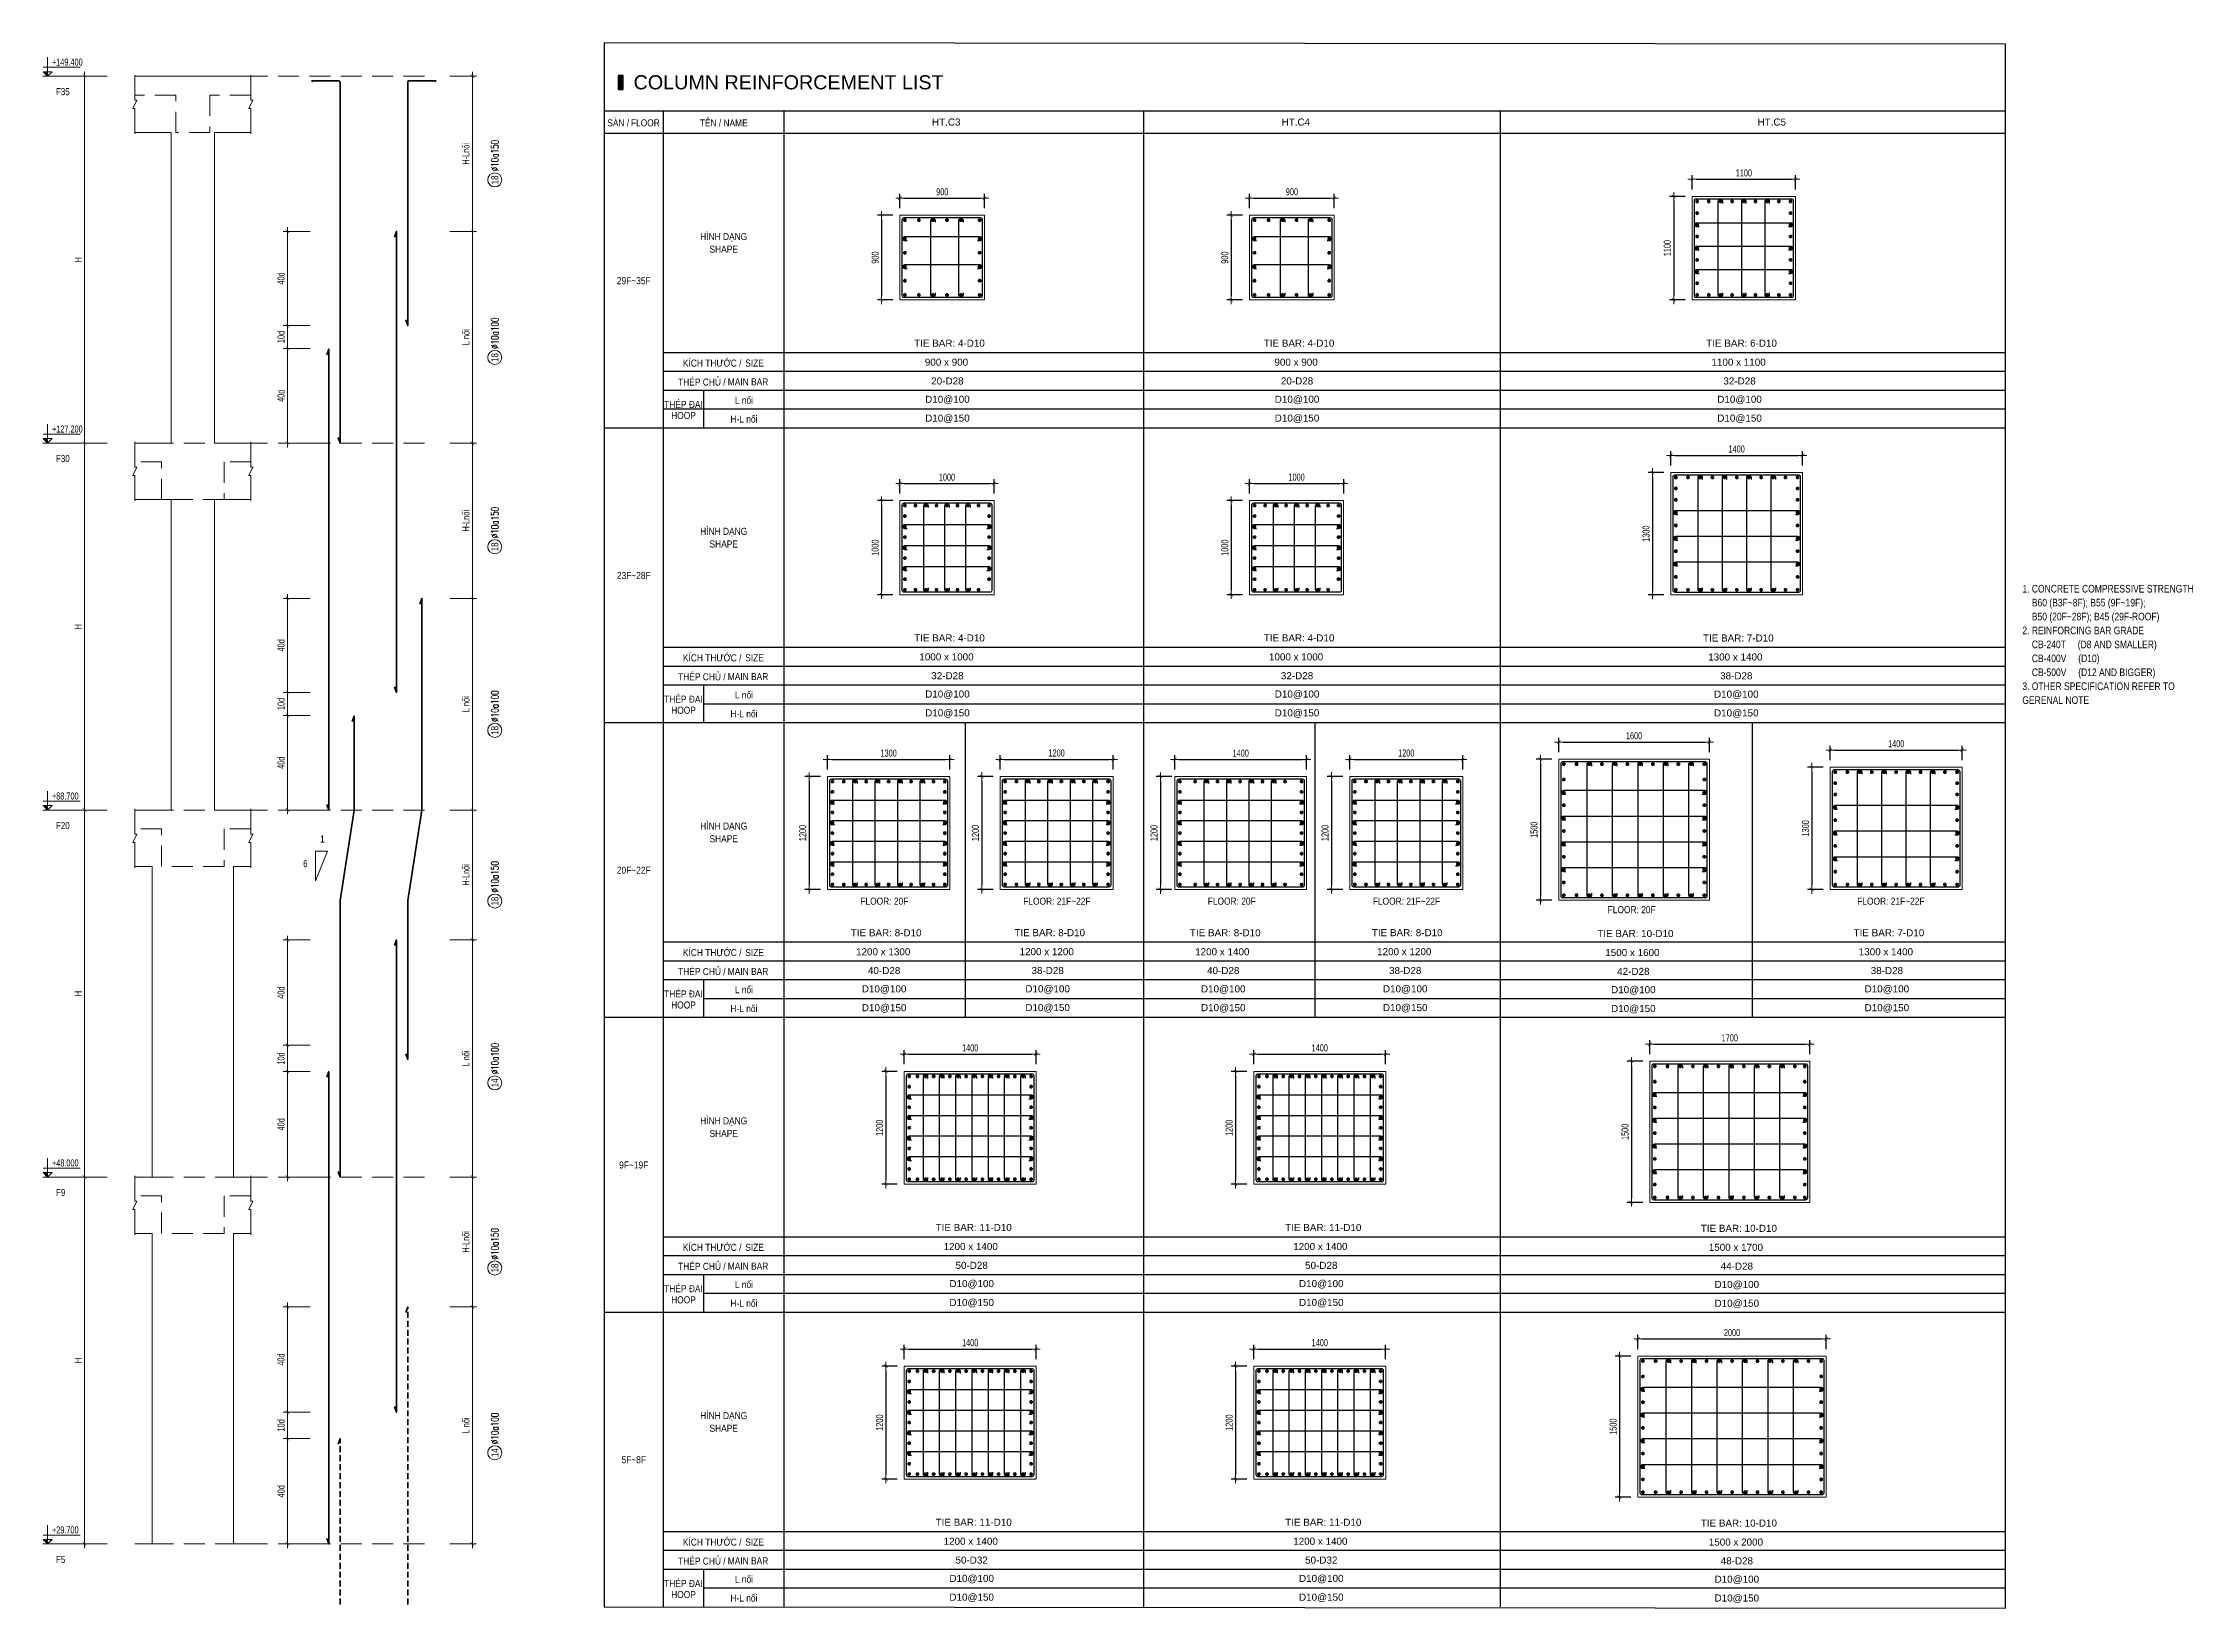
# Model space of a CAD drawing. Header units: millimetres. Extents: x 415878 to 795945, y 85573 to 378758.
# Drawn here: x 555841 to 578687, y 96874 to 113508 of the extents above; entities that cross this region are included whole.
import ezdxf
from ezdxf.enums import TextEntityAlignment as Align

# ---------------------------------------------------------------- set-up
doc = ezdxf.new("R2010")
doc.units = ezdxf.units.MM
doc.linetypes.add('HIDDEN', pattern=[9.525, 6.35, -3.175])
doc.linetypes.add('HIDDEN2', pattern=[4.7625, 3.175, -1.5875])
doc.layers.get('0').update_dxf_attribs({"lineweight": 20})
doc.layers.get('Defpoints').update_dxf_attribs({"color": 151, "lineweight": 9})
for name, color, linetype in [('2', 2, 'Continuous'), ('A-ANNO-LEAD', 4, 'Continuous'), ('TIT1', 3, 'Continuous'), ('TXT', 3, 'Continuous')]:
    doc.layers.add(name, color=color, linetype=linetype)
for name, color, linetype, lineweight in [('kata_thep chu', 4, 'Continuous', 35), ('NDC_S_ANNO', 7, 'Continuous', 20), ('NDC_S_BREAK-LINE', 1, 'Continuous', 15), ('NDC_S_CONTINUOUS', 3, 'Continuous', 20), ('NDC_S_DIM', 1, 'Continuous', 15), ('NDC_S_HIDDEN', 8, 'HIDDEN2', 13), ('NDC_S_REBAR', 4, 'Continuous', 35), ('NDC_S_TEXT SYMBOL', 7, 'Continuous', 20), ('NDC_S_THIN LINE', 8, 'Continuous', 9), ('NDC_S_VN TEXT', 7, 'Continuous', 20)]:
    doc.layers.add(name, color=color, linetype=linetype, lineweight=lineweight)
doc.styles.add('ARIAL', font='arial.ttf', dxfattribs={"width": 0.8})
doc.styles.add('NDC_ARIAL', font='arial.ttf', dxfattribs={"width": 0.85})
doc.styles.add('NDC_DIM', font='', dxfattribs={"width": 0.75})
doc.styles.add('NDC_EN TXT', font='romans.shx', dxfattribs={"width": 0.8})
doc.styles.add('NDC_VIE TXT', font='arial.ttf', dxfattribs={"width": 0.8})
doc.styles.get('NDC_DIM').set_extended_font_data('Dotum')
doc.dimstyles.new('NDC_dim_30', dxfattribs={"dimscale": 30, "dimtxt": 2.5, "dimasz": 1.5, "dimexe": 1.5, "dimexo": 2.5, "dimgap": 1, "dimtad": 1, "dimdec": 0, "dimzin": 0, "dimdsep": 46, "dimtxsty": 'NDC_DIM', "dimblk": 'DIMMARK', "dimcen": 0.09, "dimdle": 1.2, "dimclrd": 1, "dimclre": 1, "dimclrt": 3, "dimadec": 0, "dimazin": 0, "dimtfac": 1, "dimtdec": 0, "dimtix": 1, "dimtofl": 0, "dimtmove": 0, "dimatfit": 3, "dimfxl": 8, "dimfxlon": 1, "dimtolj": 1, "dimtzin": 0, "dimarcsym": 0})

msp = doc.modelspace()

# ---------------------------------------------------------------- texts
at = {"layer": 'NDC_S_VN TEXT', "style": 'NDC_ARIAL', "width": 0.85}
for s, p in [('SÀN /', (561953.2, 112667.6)), ('HÌNH DẠNG', (563074.4, 111451.9)), ('KÍCH THƯỚC /', (562952.1, 110114.9)), ('THÉP CHỦ /', (562842, 109914.9)), ('THÉP ĐAI', (562647.2, 109676)), ('HÌNH DẠNG', (563074.4, 108319.2)), ('KÍCH THƯỚC /', (562952.1, 106982.2)), ('THÉP CHỦ /', (562842, 106782.2)), ('THÉP ĐAI', (562647.2, 106543.3)), ('HÌNH DẠNG', (563074.4, 105186.5)), ('KÍCH THƯỚC /', (562952.1, 103849.5)), ('THÉP CHỦ /', (562842, 103649.5)), ('THÉP ĐAI', (562647.2, 103410.6)), ('HÌNH DẠNG', (563074.4, 102053.8)), ('KÍCH THƯỚC /', (562952.1, 100716.8)), ('THÉP CHỦ /', (562842, 100516.8)), ('THÉP ĐAI', (562647.2, 100277.9)), ('HÌNH DẠNG', (563074.4, 98921.1)), ('KÍCH THƯỚC /', (562952.1, 97584.1)), ('THÉP CHỦ /', (562842, 97384.1)), ('THÉP ĐAI', (562647.2, 97145.2))]:
    msp.add_text(s, height=75, dxfattribs=at).set_placement(p, align=Align.MIDDLE)
at = {"layer": 'TIT1', "style": 'NDC_ARIAL', "width": 0.85}
for s, p in [('FLOOR', (562241.7, 112658.8)), ('TÊN / NAME', (563074.4, 112667.6)), ('SHAPE', (563074.4, 111315.7)), ('29F~35F', (562118.5, 110981.3)), ('SIZE', (563402.5, 110106.1)), ('MAIN BAR', (563332.9, 109906.1)), ('L nối', (563289.1, 109714.9)), ('HOOP', (562647.2, 109548.7)), ('H-L nối', (563289.1, 109514.9)), ('SHAPE', (563074.4, 108183)), ('23F~28F', (562118.5, 107848.6)), ('SIZE', (563402.5, 106973.4)), ('MAIN BAR', (563332.9, 106773.4)), ('L nối', (563289.1, 106582.2)), ('HOOP', (562647.2, 106416)), ('H-L nối', (563289.1, 106382.2)), ('SHAPE', (563074.4, 105050.3)), ('20F~22F', (562118.5, 104715.9)), ('FLOOR: 20F', (564781.2, 104386.7)), ('FLOOR: 21F~22F', (566614.5, 104386.7)), ('FLOOR: 20F', (568472.4, 104386.7)), ('FLOOR: 21F~22F', (570329.3, 104386.7)), ('FLOOR: 21F~22F', (575476.6, 104386.7)), ('FLOOR: 20F', (572722.2, 104296.6)), ('SIZE', (563402.5, 103840.7)), ('MAIN BAR', (563332.9, 103640.7)), ('L nối', (563289.1, 103449.5)), ('HOOP', (562647.2, 103283.3)), ('H-L nối', (563289.1, 103249.5)), ('SHAPE', (563074.4, 101917.6)), ('9F~19F', (562118.5, 101583.2)), ('MAIN BAR', (563332.9, 100508)), ('SIZE', (563402.5, 100708)), ('L nối', (563289.1, 100316.8)), ('HOOP', (562647.2, 100150.6)), ('H-L nối', (563289.1, 100116.8)), ('SHAPE', (563074.4, 98784.9)), ('5F~8F', (562118.5, 98450.5)), ('SIZE', (563402.5, 97575.3)), ('MAIN BAR', (563332.9, 97375.3)), ('L nối', (563289.1, 97184.1)), ('HOOP', (562647.2, 97017.9)), ('H-L nối', (563289.1, 96984.1))]:
    msp.add_text(s, height=75, dxfattribs=at).set_placement(p, align=Align.MIDDLE)
at = {"layer": 'TIT1', "color": 2, "style": 'NDC_ARIAL'}
for s, p in [('HT.C3', (565438.9, 112667.6)), ('HT.C4', (569153.7, 112667.6)), ('HT.C5', (574211.4, 112667.6))]:
    msp.add_text(s, height=75, dxfattribs=at).set_placement(p, align=Align.MIDDLE)
at = {"layer": 'TIT1', "style": 'NDC_ARIAL'}
for s, p in [('TIE BAR: 4-D10', (565473.4, 110317.5)), ('TIE BAR: 4-D10', (569188.2, 110317.5)), ('TIE BAR: 6-D10', (573890.3, 110317.5)), ('900 x 900', (565441.6, 110115.6)), ('900 x 900', (569156.4, 110115.6)), ('1100 x 1100', (573858.5, 110115.6)), ('20-D28', (565451.6, 109915.6)), ('20-D28', (569166.5, 109915.6)), ('32-D28', (573868.6, 109915.6)), ('D10@100', (565451.6, 109715.6)), ('D10@100', (569166.5, 109715.6)), ('D10@100', (573868.6, 109715.6)), ('D10@150', (565451.6, 109515.6)), ('D10@150', (569166.5, 109515.6)), ('D10@150', (573868.6, 109515.6)), ('TIE BAR: 4-D10', (565473.4, 107184.8)), ('TIE BAR: 4-D10', (569188.2, 107184.8)), ('TIE BAR: 7-D10', (573855.7, 107183.9)), ('1000 x 1000', (565441.6, 106982.9)), ('1000 x 1000', (569156.4, 106982.9)), ('1300 x 1400', (573823.9, 106982)), ('32-D28', (565451.6, 106782.9)), ('32-D28', (569166.5, 106782.9)), ('38-D28', (573834, 106782)), ('D10@100', (565451.6, 106582.9)), ('D10@100', (569166.5, 106582.9)), ('D10@100', (573834, 106582)), ('D10@150', (565451.6, 106382.9)), ('D10@150', (569166.5, 106382.9)), ('D10@150', (573834, 106382)), ('TIE BAR: 8-D10', (564800.8, 104051.2)), ('TIE BAR: 8-D10', (566538.3, 104052.1)), ('TIE BAR: 8-D10', (568404, 104051.2)), ('TIE BAR: 8-D10', (570337.7, 104052.1)), ('TIE BAR: 10-D10', (572761.8, 104042.6)), ('TIE BAR: 7-D10', (575455.8, 104051.2)), ('1200 x 1300', (564769, 103849.3)), ('1200 x 1200', (566506.5, 103850.2)), ('1200 x 1400', (568372.2, 103849.3)), ('1200 x 1200', (570305.9, 103850.2)), ('1500 x 1600', (572730, 103840.7)), ('1300 x 1400', (575424, 103849.3)), ('D10@100', (564779.1, 103449.3)), ('40-D28', (564779.1, 103649.3)), ('D10@100', (566516.5, 103450.2)), ('38-D28', (566516.5, 103650.2)), ('D10@100', (568382.3, 103449.3)), ('40-D28', (568382.3, 103649.3)), ('D10@100', (570315.9, 103450.2)), ('38-D28', (570315.9, 103650.2)), ('42-D28', (572740, 103640.7)), ('D10@100', (575434.1, 103449.3)), ('38-D28', (575434.1, 103649.3)), ('D10@150', (564779.1, 103249.3)), ('D10@150', (566516.5, 103250.2)), ('D10@150', (568382.3, 103249.3)), ('D10@150', (570315.9, 103250.2)), ('D10@100', (572740, 103440.7)), ('D10@150', (572740, 103240.7)), ('D10@150', (575434.1, 103249.3)), ('TIE BAR: 11-D10', (565730.9, 100918.5)), ('1200 x 1400', (565699.1, 100716.6)), ('TIE BAR: 11-D10', (569445.8, 100918.5)), ('1200 x 1400', (569414, 100716.6)), ('TIE BAR: 10-D10', (573861.6, 100909.9)), ('50-D28', (565709.2, 100516.6)), ('50-D28', (569424, 100516.6)), ('1500 x 1700', (573829.8, 100708)), ('44-D28', (573839.8, 100508)), ('D10@100', (565709.2, 100316.6)), ('D10@100', (569424, 100316.6)), ('D10@100', (573839.8, 100308)), ('D10@150', (565709.2, 100116.6)), ('D10@150', (569424, 100116.6)), ('D10@150', (573839.8, 100108)), ('TIE BAR: 11-D10', (565730.9, 97785.8)), ('TIE BAR: 11-D10', (569445.8, 97785.8)), ('TIE BAR: 10-D10', (573861.6, 97777.2)), ('1200 x 1400', (565699.1, 97583.9)), ('1200 x 1400', (569414, 97583.9)), ('1500 x 2000', (573829.8, 97575.3)), ('50-D32', (565709.2, 97383.9)), ('50-D32', (569424, 97383.9)), ('48-D28', (573839.8, 97375.3)), ('D10@100', (565709.2, 97183.9)), ('D10@100', (569424, 97183.9)), ('D10@100', (573839.8, 97175.3)), ('D10@150', (565709.2, 96983.9)), ('D10@150', (569424, 96983.9)), ('D10@150', (573839.8, 96975.3))]:
    msp.add_text(s, height=75, dxfattribs=at).set_placement(p, align=Align.MIDDLE)
at = {"layer": 'TXT', "color": 3, "style": 'ARIAL'}
msp.add_text('COLUMN REINFORCEMENT LIST', height=150, dxfattribs=at).set_placement((562116.7, 113015))

# ---------------------------------------------------------------- blocks, each defined once
blk = doc.blocks.new('GN')
at = {"layer": 'TIT1', "insert": (0, 0), "char_height": 81, "width": 1996.3, "attachment_point": 1, "line_spacing_factor": 1.096296, "style": 'ARIAL'}
blk.add_mtext('\\A1;1. CONCRETE COMPRESSIVE STRENGTH\\P    B60 (B3F~8F); B55 (9F~19F);\\P    B50 (20F~28F); B45 (29F-ROOF)\\P2. REINFORCING BAR GRADE\\P    CB-240T     (D8 AND SMALLER)\\P    CB-400V     (D10)\\P    CB-500V     (D12 AND BIGGER)\\P3. OTHER SPECIFICATION REFER TO GERENAL NOTE ', dxfattribs=at)
blk = doc.blocks.new('DIMMARK')
at = {"layer": 'NDC_S_DIM', "color": 1}
blk.add_line((-1.5, 0), (1, 0), dxfattribs=at)
at = {"layer": 'NDC_S_DIM', "color": 2, "const_width": 0.1}
blk.add_lwpolyline([(-0.42, -0.42), (0.42, 0.42)], dxfattribs=at)
blk = doc.blocks.new('*D1016')
at = {"layer": 'Defpoints', "color": 0, "ltscale": 40, "transparency": 16777216}
for p in [(565477, 105892), (564177, 105711), (565477, 105711)]:
    blk.add_point(p, dxfattribs=at)
at = {"layer": 'NDC_S_DIM', "color": 1, "lineweight": -2, "ltscale": 40, "transparency": 16777216}
for p, q in [((564177, 105786), (564177, 105937)), ((564222, 105892), (565432, 105892)), ((565477, 105786), (565477, 105937))]:
    blk.add_line(p, q, dxfattribs=at)
at = {"layer": 'NDC_S_DIM', "color": 1, "lineweight": -2, "ltscale": 40, "transparency": 16777216, "xscale": 45, "yscale": 45, "zscale": 45, "rotation": 180}
blk.add_blockref('DIMMARK', (564177, 105892), dxfattribs=at)
at = {"layer": 'NDC_S_DIM', "color": 1, "lineweight": -2, "ltscale": 40, "transparency": 16777216, "xscale": 45, "yscale": 45, "zscale": 45}
blk.add_blockref('DIMMARK', (565477, 105892), dxfattribs=at)
at = {"layer": 'NDC_S_DIM', "color": 3, "ltscale": 40, "transparency": 16777216, "insert": (564827, 105960), "char_height": 75, "attachment_point": 5, "style": 'NDC_DIM'}
blk.add_mtext('\\A1;1300', dxfattribs=at)
blk = doc.blocks.new('*D1017')
at = {"layer": 'Defpoints', "color": 0, "ltscale": 40, "transparency": 16777216}
for p in [(564177, 105711), (563982, 104511), (564177, 104511)]:
    blk.add_point(p, dxfattribs=at)
at = {"layer": 'NDC_S_DIM', "color": 1, "lineweight": -2, "ltscale": 40, "transparency": 16777216}
for p, q in [((564102, 105711), (563937, 105711)), ((563982, 105666), (563982, 104556)), ((564102, 104511), (563937, 104511))]:
    blk.add_line(p, q, dxfattribs=at)
at = {"layer": 'NDC_S_DIM', "color": 1, "lineweight": -2, "ltscale": 40, "transparency": 16777216, "xscale": 45, "yscale": 45, "zscale": 45}
for p, rotation in [((563982, 105711), 90), ((563982, 104511), 270)]:
    blk.add_blockref('DIMMARK', p, dxfattribs=dict(at, rotation=rotation))
at = {"layer": 'NDC_S_DIM', "color": 3, "ltscale": 40, "transparency": 16777216, "insert": (563914, 105111), "char_height": 75, "attachment_point": 5, "rotation": 90, "style": 'NDC_DIM'}
blk.add_mtext('\\A1;1200', dxfattribs=at)
blk = doc.blocks.new('kata_block_THEP')
at = {"layer": 'NDC_S_REBAR', "color": 0}
for p, q in [((-0.5, 0), (0.5, 0)), ((-0.35, 0.35), (0.35, -0.35)), ((0.35, 0.35), (-0.35, -0.35)), ((0, 0.5), (0, -0.5))]:
    blk.add_line(p, q, dxfattribs=at)
at = {"layer": 'NDC_S_REBAR', "color": 0, "const_width": 0.0833}
blk.add_lwpolyline([(-0.5, 0, 1), (0.5, 0, 1), (-0.5, 0, 1)], format="xyb", dxfattribs=at)
blk = doc.blocks.new('*D1018')
at = {"layer": 'Defpoints', "color": 0, "ltscale": 40, "transparency": 16777216}
for p in [(565947, 108826), (564947, 108644), (565947, 108644)]:
    blk.add_point(p, dxfattribs=at)
at = {"layer": 'NDC_S_DIM', "color": 1, "lineweight": -2, "ltscale": 40, "transparency": 16777216}
for p, q in [((564947, 108719), (564947, 108871)), ((564992, 108826), (565902, 108826)), ((565947, 108719), (565947, 108871))]:
    blk.add_line(p, q, dxfattribs=at)
at = {"layer": 'NDC_S_DIM', "color": 1, "lineweight": -2, "ltscale": 40, "transparency": 16777216, "xscale": 45, "yscale": 45, "zscale": 45, "rotation": 180}
blk.add_blockref('DIMMARK', (564947, 108826), dxfattribs=at)
at = {"layer": 'NDC_S_DIM', "color": 1, "lineweight": -2, "ltscale": 40, "transparency": 16777216, "xscale": 45, "yscale": 45, "zscale": 45}
blk.add_blockref('DIMMARK', (565947, 108826), dxfattribs=at)
at = {"layer": 'NDC_S_DIM', "color": 3, "ltscale": 40, "transparency": 16777216, "insert": (565447, 108893), "char_height": 75, "attachment_point": 5, "style": 'NDC_DIM'}
blk.add_mtext('\\A1;1000', dxfattribs=at)
blk = doc.blocks.new('*D1019')
at = {"layer": 'Defpoints', "color": 0, "ltscale": 40, "transparency": 16777216}
for p in [(564947, 108644), (564752, 107644), (564947, 107644)]:
    blk.add_point(p, dxfattribs=at)
at = {"layer": 'NDC_S_DIM', "color": 1, "lineweight": -2, "ltscale": 40, "transparency": 16777216}
for p, q in [((564872, 108644), (564707, 108644)), ((564752, 108599), (564752, 107689)), ((564872, 107644), (564707, 107644))]:
    blk.add_line(p, q, dxfattribs=at)
at = {"layer": 'NDC_S_DIM', "color": 1, "lineweight": -2, "ltscale": 40, "transparency": 16777216, "xscale": 45, "yscale": 45, "zscale": 45}
for p, rotation in [((564752, 108644), 90), ((564752, 107644), 270)]:
    blk.add_blockref('DIMMARK', p, dxfattribs=dict(at, rotation=rotation))
at = {"layer": 'NDC_S_DIM', "color": 3, "ltscale": 40, "transparency": 16777216, "insert": (564684, 108144), "char_height": 75, "attachment_point": 5, "rotation": 90, "style": 'NDC_DIM'}
blk.add_mtext('\\A1;1000', dxfattribs=at)
blk = doc.blocks.new('*D1020')
at = {"layer": 'Defpoints', "color": 0, "ltscale": 40, "transparency": 16777216}
for p in [(565847, 111859), (564947, 111677), (565847, 111677)]:
    blk.add_point(p, dxfattribs=at)
at = {"layer": 'NDC_S_DIM', "color": 1, "lineweight": -2, "ltscale": 40, "transparency": 16777216}
for p, q in [((564947, 111752), (564947, 111904)), ((564992, 111859), (565802, 111859)), ((565847, 111752), (565847, 111904))]:
    blk.add_line(p, q, dxfattribs=at)
at = {"layer": 'NDC_S_DIM', "color": 1, "lineweight": -2, "ltscale": 40, "transparency": 16777216, "xscale": 45, "yscale": 45, "zscale": 45, "rotation": 180}
blk.add_blockref('DIMMARK', (564947, 111859), dxfattribs=at)
at = {"layer": 'NDC_S_DIM', "color": 1, "lineweight": -2, "ltscale": 40, "transparency": 16777216, "xscale": 45, "yscale": 45, "zscale": 45}
blk.add_blockref('DIMMARK', (565847, 111859), dxfattribs=at)
at = {"layer": 'NDC_S_DIM', "color": 3, "ltscale": 40, "transparency": 16777216, "insert": (565397, 111926), "char_height": 75, "attachment_point": 5, "style": 'NDC_DIM'}
blk.add_mtext('\\A1;900', dxfattribs=at)
blk = doc.blocks.new('*D1021')
at = {"layer": 'Defpoints', "color": 0, "ltscale": 40, "transparency": 16777216}
for p in [(564947, 111677), (564752, 110777), (564947, 110777)]:
    blk.add_point(p, dxfattribs=at)
at = {"layer": 'NDC_S_DIM', "color": 1, "lineweight": -2, "ltscale": 40, "transparency": 16777216}
for p, q in [((564872, 111677), (564707, 111677)), ((564752, 111632), (564752, 110822)), ((564872, 110777), (564707, 110777))]:
    blk.add_line(p, q, dxfattribs=at)
at = {"layer": 'NDC_S_DIM', "color": 1, "lineweight": -2, "ltscale": 40, "transparency": 16777216, "xscale": 45, "yscale": 45, "zscale": 45}
for p, rotation in [((564752, 111677), 90), ((564752, 110777), 270)]:
    blk.add_blockref('DIMMARK', p, dxfattribs=dict(at, rotation=rotation))
at = {"layer": 'NDC_S_DIM', "color": 3, "ltscale": 40, "transparency": 16777216, "insert": (564684, 111227), "char_height": 75, "attachment_point": 5, "rotation": 90, "style": 'NDC_DIM'}
blk.add_mtext('\\A1;900', dxfattribs=at)
blk = doc.blocks.new('*D1022')
at = {"layer": 'Defpoints', "color": 0, "ltscale": 40, "transparency": 16777216}
for p in [(567212, 105893), (566012, 105712), (567212, 105712)]:
    blk.add_point(p, dxfattribs=at)
at = {"layer": 'NDC_S_DIM', "color": 1, "lineweight": -2, "ltscale": 40, "transparency": 16777216}
for p, q in [((566012, 105787), (566012, 105938)), ((566057, 105893), (567167, 105893)), ((567212, 105787), (567212, 105938))]:
    blk.add_line(p, q, dxfattribs=at)
at = {"layer": 'NDC_S_DIM', "color": 1, "lineweight": -2, "ltscale": 40, "transparency": 16777216, "xscale": 45, "yscale": 45, "zscale": 45, "rotation": 180}
blk.add_blockref('DIMMARK', (566012, 105893), dxfattribs=at)
at = {"layer": 'NDC_S_DIM', "color": 1, "lineweight": -2, "ltscale": 40, "transparency": 16777216, "xscale": 45, "yscale": 45, "zscale": 45}
blk.add_blockref('DIMMARK', (567212, 105893), dxfattribs=at)
at = {"layer": 'NDC_S_DIM', "color": 3, "ltscale": 40, "transparency": 16777216, "insert": (566612, 105961), "char_height": 75, "attachment_point": 5, "style": 'NDC_DIM'}
blk.add_mtext('\\A1;1200', dxfattribs=at)
blk = doc.blocks.new('*D1023')
at = {"layer": 'Defpoints', "color": 0, "ltscale": 40, "transparency": 16777216}
for p in [(566012, 105712), (565816, 104512), (566012, 104512)]:
    blk.add_point(p, dxfattribs=at)
at = {"layer": 'NDC_S_DIM', "color": 1, "lineweight": -2, "ltscale": 40, "transparency": 16777216}
for p, q in [((565937, 105712), (565771, 105712)), ((565816, 105667), (565816, 104557)), ((565937, 104512), (565771, 104512))]:
    blk.add_line(p, q, dxfattribs=at)
at = {"layer": 'NDC_S_DIM', "color": 1, "lineweight": -2, "ltscale": 40, "transparency": 16777216, "xscale": 45, "yscale": 45, "zscale": 45}
for p, rotation in [((565816, 105712), 90), ((565816, 104512), 270)]:
    blk.add_blockref('DIMMARK', p, dxfattribs=dict(at, rotation=rotation))
at = {"layer": 'NDC_S_DIM', "color": 3, "ltscale": 40, "transparency": 16777216, "insert": (565749, 105112), "char_height": 75, "attachment_point": 5, "rotation": 90, "style": 'NDC_DIM'}
blk.add_mtext('\\A1;1200', dxfattribs=at)
blk = doc.blocks.new('*D1024')
at = {"layer": 'Defpoints', "color": 0, "ltscale": 40, "transparency": 16777216}
for p in [(566393, 99627), (564993, 99445), (566393, 99445)]:
    blk.add_point(p, dxfattribs=at)
at = {"layer": 'NDC_S_DIM', "color": 1, "lineweight": -2, "ltscale": 40, "transparency": 16777216}
for p, q in [((564993, 99520), (564993, 99672)), ((565038, 99627), (566348, 99627)), ((566393, 99520), (566393, 99672))]:
    blk.add_line(p, q, dxfattribs=at)
at = {"layer": 'NDC_S_DIM', "color": 1, "lineweight": -2, "ltscale": 40, "transparency": 16777216, "xscale": 45, "yscale": 45, "zscale": 45, "rotation": 180}
blk.add_blockref('DIMMARK', (564993, 99627), dxfattribs=at)
at = {"layer": 'NDC_S_DIM', "color": 1, "lineweight": -2, "ltscale": 40, "transparency": 16777216, "xscale": 45, "yscale": 45, "zscale": 45}
blk.add_blockref('DIMMARK', (566393, 99627), dxfattribs=at)
at = {"layer": 'NDC_S_DIM', "color": 3, "ltscale": 40, "transparency": 16777216, "insert": (565693, 99694), "char_height": 75, "attachment_point": 5, "style": 'NDC_DIM'}
blk.add_mtext('\\A1;1400', dxfattribs=at)
blk = doc.blocks.new('*D1025')
at = {"layer": 'Defpoints', "color": 0, "ltscale": 40, "transparency": 16777216}
for p in [(564993, 99445), (564798, 98245), (564993, 98245)]:
    blk.add_point(p, dxfattribs=at)
at = {"layer": 'NDC_S_DIM', "color": 1, "lineweight": -2, "ltscale": 40, "transparency": 16777216}
for p, q in [((564918, 99445), (564753, 99445)), ((564798, 99400), (564798, 98290)), ((564918, 98245), (564753, 98245))]:
    blk.add_line(p, q, dxfattribs=at)
at = {"layer": 'NDC_S_DIM', "color": 1, "lineweight": -2, "ltscale": 40, "transparency": 16777216, "xscale": 45, "yscale": 45, "zscale": 45}
for p, rotation in [((564798, 99445), 90), ((564798, 98245), 270)]:
    blk.add_blockref('DIMMARK', p, dxfattribs=dict(at, rotation=rotation))
at = {"layer": 'NDC_S_DIM', "color": 3, "ltscale": 40, "transparency": 16777216, "insert": (564731, 98845), "char_height": 75, "attachment_point": 5, "rotation": 90, "style": 'NDC_DIM'}
blk.add_mtext('\\A1;1200', dxfattribs=at)
blk = doc.blocks.new('*D1026')
at = {"layer": 'Defpoints', "color": 0, "ltscale": 40, "transparency": 16777216}
for p in [(564993, 102578), (566393, 102760), (566393, 102578)]:
    blk.add_point(p, dxfattribs=at)
at = {"layer": 'NDC_S_DIM', "color": 1, "lineweight": -2, "ltscale": 40, "transparency": 16777216}
for p, q in [((564993, 102653), (564993, 102805)), ((565038, 102760), (566348, 102760)), ((566393, 102653), (566393, 102805))]:
    blk.add_line(p, q, dxfattribs=at)
at = {"layer": 'NDC_S_DIM', "color": 1, "lineweight": -2, "ltscale": 40, "transparency": 16777216, "xscale": 45, "yscale": 45, "zscale": 45, "rotation": 180}
blk.add_blockref('DIMMARK', (564993, 102760), dxfattribs=at)
at = {"layer": 'NDC_S_DIM', "color": 1, "lineweight": -2, "ltscale": 40, "transparency": 16777216, "xscale": 45, "yscale": 45, "zscale": 45}
blk.add_blockref('DIMMARK', (566393, 102760), dxfattribs=at)
at = {"layer": 'NDC_S_DIM', "color": 3, "ltscale": 40, "transparency": 16777216, "insert": (565693, 102827), "char_height": 75, "attachment_point": 5, "style": 'NDC_DIM'}
blk.add_mtext('\\A1;1400', dxfattribs=at)
blk = doc.blocks.new('*D1027')
at = {"layer": 'Defpoints', "color": 0, "ltscale": 40, "transparency": 16777216}
for p in [(564993, 102578), (564798, 101378), (564993, 101378)]:
    blk.add_point(p, dxfattribs=at)
at = {"layer": 'NDC_S_DIM', "color": 1, "lineweight": -2, "ltscale": 40, "transparency": 16777216}
for p, q in [((564918, 102578), (564753, 102578)), ((564798, 102533), (564798, 101423)), ((564918, 101378), (564753, 101378))]:
    blk.add_line(p, q, dxfattribs=at)
at = {"layer": 'NDC_S_DIM', "color": 1, "lineweight": -2, "ltscale": 40, "transparency": 16777216, "xscale": 45, "yscale": 45, "zscale": 45}
for p, rotation in [((564798, 102578), 90), ((564798, 101378), 270)]:
    blk.add_blockref('DIMMARK', p, dxfattribs=dict(at, rotation=rotation))
at = {"layer": 'NDC_S_DIM', "color": 3, "ltscale": 40, "transparency": 16777216, "insert": (564731, 101978), "char_height": 75, "attachment_point": 5, "rotation": 90, "style": 'NDC_DIM'}
blk.add_mtext('\\A1;1200', dxfattribs=at)
blk = doc.blocks.new('*D1030')
at = {"layer": 'Defpoints', "color": 0, "ltscale": 40, "transparency": 16777216}
for p in [(569268, 105892), (567868, 105711), (569268, 105711)]:
    blk.add_point(p, dxfattribs=at)
at = {"layer": 'NDC_S_DIM', "color": 1, "lineweight": -2, "ltscale": 40, "transparency": 16777216}
for p, q in [((567868, 105786), (567868, 105937)), ((567913, 105892), (569223, 105892)), ((569268, 105786), (569268, 105937))]:
    blk.add_line(p, q, dxfattribs=at)
at = {"layer": 'NDC_S_DIM', "color": 1, "lineweight": -2, "ltscale": 40, "transparency": 16777216, "xscale": 45, "yscale": 45, "zscale": 45, "rotation": 180}
blk.add_blockref('DIMMARK', (567868, 105892), dxfattribs=at)
at = {"layer": 'NDC_S_DIM', "color": 1, "lineweight": -2, "ltscale": 40, "transparency": 16777216, "xscale": 45, "yscale": 45, "zscale": 45}
blk.add_blockref('DIMMARK', (569268, 105892), dxfattribs=at)
at = {"layer": 'NDC_S_DIM', "color": 3, "ltscale": 40, "transparency": 16777216, "insert": (568568, 105960), "char_height": 75, "attachment_point": 5, "style": 'NDC_DIM'}
blk.add_mtext('\\A1;1400', dxfattribs=at)
blk = doc.blocks.new('*D1031')
at = {"layer": 'Defpoints', "color": 0, "ltscale": 40, "transparency": 16777216}
for p in [(567910, 105711), (567714, 104511), (567910, 104511)]:
    blk.add_point(p, dxfattribs=at)
at = {"layer": 'NDC_S_DIM', "color": 1, "lineweight": -2, "ltscale": 40, "transparency": 16777216}
for p, q in [((567835, 105711), (567669, 105711)), ((567714, 105666), (567714, 104556)), ((567835, 104511), (567669, 104511))]:
    blk.add_line(p, q, dxfattribs=at)
at = {"layer": 'NDC_S_DIM', "color": 1, "lineweight": -2, "ltscale": 40, "transparency": 16777216, "xscale": 45, "yscale": 45, "zscale": 45}
for p, rotation in [((567714, 105711), 90), ((567714, 104511), 270)]:
    blk.add_blockref('DIMMARK', p, dxfattribs=dict(at, rotation=rotation))
at = {"layer": 'NDC_S_DIM', "color": 3, "ltscale": 40, "transparency": 16777216, "insert": (567647, 105111), "char_height": 75, "attachment_point": 5, "rotation": 90, "style": 'NDC_DIM'}
blk.add_mtext('\\A1;1200', dxfattribs=at)
blk = doc.blocks.new('*D1032')
at = {"layer": 'Defpoints', "color": 0, "ltscale": 40, "transparency": 16777216}
for p in [(569662, 108826), (568662, 108644), (569662, 108644)]:
    blk.add_point(p, dxfattribs=at)
at = {"layer": 'NDC_S_DIM', "color": 1, "lineweight": -2, "ltscale": 40, "transparency": 16777216}
for p, q in [((568662, 108719), (568662, 108871)), ((568707, 108826), (569617, 108826)), ((569662, 108719), (569662, 108871))]:
    blk.add_line(p, q, dxfattribs=at)
at = {"layer": 'NDC_S_DIM', "color": 1, "lineweight": -2, "ltscale": 40, "transparency": 16777216, "xscale": 45, "yscale": 45, "zscale": 45, "rotation": 180}
blk.add_blockref('DIMMARK', (568662, 108826), dxfattribs=at)
at = {"layer": 'NDC_S_DIM', "color": 1, "lineweight": -2, "ltscale": 40, "transparency": 16777216, "xscale": 45, "yscale": 45, "zscale": 45}
blk.add_blockref('DIMMARK', (569662, 108826), dxfattribs=at)
at = {"layer": 'NDC_S_DIM', "color": 3, "ltscale": 40, "transparency": 16777216, "insert": (569162, 108893), "char_height": 75, "attachment_point": 5, "style": 'NDC_DIM'}
blk.add_mtext('\\A1;1000', dxfattribs=at)
blk = doc.blocks.new('*D1033')
at = {"layer": 'Defpoints', "color": 0, "ltscale": 40, "transparency": 16777216}
for p in [(568662, 108644), (568466, 107644), (568662, 107644)]:
    blk.add_point(p, dxfattribs=at)
at = {"layer": 'NDC_S_DIM', "color": 1, "lineweight": -2, "ltscale": 40, "transparency": 16777216}
for p, q in [((568587, 108644), (568421, 108644)), ((568466, 108599), (568466, 107689)), ((568587, 107644), (568421, 107644))]:
    blk.add_line(p, q, dxfattribs=at)
at = {"layer": 'NDC_S_DIM', "color": 1, "lineweight": -2, "ltscale": 40, "transparency": 16777216, "xscale": 45, "yscale": 45, "zscale": 45}
for p, rotation in [((568466, 108644), 90), ((568466, 107644), 270)]:
    blk.add_blockref('DIMMARK', p, dxfattribs=dict(at, rotation=rotation))
at = {"layer": 'NDC_S_DIM', "color": 3, "ltscale": 40, "transparency": 16777216, "insert": (568399, 108144), "char_height": 75, "attachment_point": 5, "rotation": 90, "style": 'NDC_DIM'}
blk.add_mtext('\\A1;1000', dxfattribs=at)
blk = doc.blocks.new('*D1034')
at = {"layer": 'Defpoints', "color": 0, "ltscale": 40, "transparency": 16777216}
for p in [(569562, 111859), (568662, 111677), (569562, 111677)]:
    blk.add_point(p, dxfattribs=at)
at = {"layer": 'NDC_S_DIM', "color": 1, "lineweight": -2, "ltscale": 40, "transparency": 16777216}
for p, q in [((568662, 111752), (568662, 111904)), ((568707, 111859), (569517, 111859)), ((569562, 111752), (569562, 111904))]:
    blk.add_line(p, q, dxfattribs=at)
at = {"layer": 'NDC_S_DIM', "color": 1, "lineweight": -2, "ltscale": 40, "transparency": 16777216, "xscale": 45, "yscale": 45, "zscale": 45, "rotation": 180}
blk.add_blockref('DIMMARK', (568662, 111859), dxfattribs=at)
at = {"layer": 'NDC_S_DIM', "color": 1, "lineweight": -2, "ltscale": 40, "transparency": 16777216, "xscale": 45, "yscale": 45, "zscale": 45}
blk.add_blockref('DIMMARK', (569562, 111859), dxfattribs=at)
at = {"layer": 'NDC_S_DIM', "color": 3, "ltscale": 40, "transparency": 16777216, "insert": (569112, 111926), "char_height": 75, "attachment_point": 5, "style": 'NDC_DIM'}
blk.add_mtext('\\A1;900', dxfattribs=at)
blk = doc.blocks.new('*D1035')
at = {"layer": 'Defpoints', "color": 0, "ltscale": 40, "transparency": 16777216}
for p in [(568662, 111677), (568466, 110777), (568662, 110777)]:
    blk.add_point(p, dxfattribs=at)
at = {"layer": 'NDC_S_DIM', "color": 1, "lineweight": -2, "ltscale": 40, "transparency": 16777216}
for p, q in [((568587, 111677), (568421, 111677)), ((568466, 111632), (568466, 110822)), ((568587, 110777), (568421, 110777))]:
    blk.add_line(p, q, dxfattribs=at)
at = {"layer": 'NDC_S_DIM', "color": 1, "lineweight": -2, "ltscale": 40, "transparency": 16777216, "xscale": 45, "yscale": 45, "zscale": 45}
for p, rotation in [((568466, 111677), 90), ((568466, 110777), 270)]:
    blk.add_blockref('DIMMARK', p, dxfattribs=dict(at, rotation=rotation))
at = {"layer": 'NDC_S_DIM', "color": 3, "ltscale": 40, "transparency": 16777216, "insert": (568399, 111227), "char_height": 75, "attachment_point": 5, "rotation": 90, "style": 'NDC_DIM'}
blk.add_mtext('\\A1;900', dxfattribs=at)
blk = doc.blocks.new('*D1028')
at = {"layer": 'Defpoints', "color": 0, "ltscale": 40, "transparency": 16777216}
for p in [(570927, 105893), (569727, 105712), (570927, 105712)]:
    blk.add_point(p, dxfattribs=at)
at = {"layer": 'NDC_S_DIM', "color": 1, "lineweight": -2, "ltscale": 40, "transparency": 16777216}
for p, q in [((569727, 105787), (569727, 105938)), ((569772, 105893), (570882, 105893)), ((570927, 105787), (570927, 105938))]:
    blk.add_line(p, q, dxfattribs=at)
at = {"layer": 'NDC_S_DIM', "color": 1, "lineweight": -2, "ltscale": 40, "transparency": 16777216, "xscale": 45, "yscale": 45, "zscale": 45, "rotation": 180}
blk.add_blockref('DIMMARK', (569727, 105893), dxfattribs=at)
at = {"layer": 'NDC_S_DIM', "color": 1, "lineweight": -2, "ltscale": 40, "transparency": 16777216, "xscale": 45, "yscale": 45, "zscale": 45}
blk.add_blockref('DIMMARK', (570927, 105893), dxfattribs=at)
at = {"layer": 'NDC_S_DIM', "color": 3, "ltscale": 40, "transparency": 16777216, "insert": (570327, 105961), "char_height": 75, "attachment_point": 5, "style": 'NDC_DIM'}
blk.add_mtext('\\A1;1200', dxfattribs=at)
blk = doc.blocks.new('*D1029')
at = {"layer": 'Defpoints', "color": 0, "ltscale": 40, "transparency": 16777216}
for p in [(569727, 105712), (569531, 104512), (569727, 104512)]:
    blk.add_point(p, dxfattribs=at)
at = {"layer": 'NDC_S_DIM', "color": 1, "lineweight": -2, "ltscale": 40, "transparency": 16777216}
for p, q in [((569652, 105712), (569486, 105712)), ((569531, 105667), (569531, 104557)), ((569652, 104512), (569486, 104512))]:
    blk.add_line(p, q, dxfattribs=at)
at = {"layer": 'NDC_S_DIM', "color": 1, "lineweight": -2, "ltscale": 40, "transparency": 16777216, "xscale": 45, "yscale": 45, "zscale": 45}
for p, rotation in [((569531, 105712), 90), ((569531, 104512), 270)]:
    blk.add_blockref('DIMMARK', p, dxfattribs=dict(at, rotation=rotation))
at = {"layer": 'NDC_S_DIM', "color": 3, "ltscale": 40, "transparency": 16777216, "insert": (569464, 105112), "char_height": 75, "attachment_point": 5, "rotation": 90, "style": 'NDC_DIM'}
blk.add_mtext('\\A1;1200', dxfattribs=at)
blk = doc.blocks.new('*D1036')
at = {"layer": 'Defpoints', "color": 0, "ltscale": 40, "transparency": 16777216}
for p in [(570108, 99627), (568708, 99445), (570108, 99445)]:
    blk.add_point(p, dxfattribs=at)
at = {"layer": 'NDC_S_DIM', "color": 1, "lineweight": -2, "ltscale": 40, "transparency": 16777216}
for p, q in [((568708, 99520), (568708, 99672)), ((568753, 99627), (570063, 99627)), ((570108, 99520), (570108, 99672))]:
    blk.add_line(p, q, dxfattribs=at)
at = {"layer": 'NDC_S_DIM', "color": 1, "lineweight": -2, "ltscale": 40, "transparency": 16777216, "xscale": 45, "yscale": 45, "zscale": 45, "rotation": 180}
blk.add_blockref('DIMMARK', (568708, 99627), dxfattribs=at)
at = {"layer": 'NDC_S_DIM', "color": 1, "lineweight": -2, "ltscale": 40, "transparency": 16777216, "xscale": 45, "yscale": 45, "zscale": 45}
blk.add_blockref('DIMMARK', (570108, 99627), dxfattribs=at)
at = {"layer": 'NDC_S_DIM', "color": 3, "ltscale": 40, "transparency": 16777216, "insert": (569408, 99694), "char_height": 75, "attachment_point": 5, "style": 'NDC_DIM'}
blk.add_mtext('\\A1;1400', dxfattribs=at)
blk = doc.blocks.new('*D1037')
at = {"layer": 'Defpoints', "color": 0, "ltscale": 40, "transparency": 16777216}
for p in [(568708, 99445), (568513, 98245), (568708, 98245)]:
    blk.add_point(p, dxfattribs=at)
at = {"layer": 'NDC_S_DIM', "color": 1, "lineweight": -2, "ltscale": 40, "transparency": 16777216}
for p, q in [((568633, 99445), (568468, 99445)), ((568513, 99400), (568513, 98290)), ((568633, 98245), (568468, 98245))]:
    blk.add_line(p, q, dxfattribs=at)
at = {"layer": 'NDC_S_DIM', "color": 1, "lineweight": -2, "ltscale": 40, "transparency": 16777216, "xscale": 45, "yscale": 45, "zscale": 45}
for p, rotation in [((568513, 99445), 90), ((568513, 98245), 270)]:
    blk.add_blockref('DIMMARK', p, dxfattribs=dict(at, rotation=rotation))
at = {"layer": 'NDC_S_DIM', "color": 3, "ltscale": 40, "transparency": 16777216, "insert": (568445, 98845), "char_height": 75, "attachment_point": 5, "rotation": 90, "style": 'NDC_DIM'}
blk.add_mtext('\\A1;1200', dxfattribs=at)
blk = doc.blocks.new('*D1038')
at = {"layer": 'Defpoints', "color": 0, "ltscale": 40, "transparency": 16777216}
for p in [(568708, 102578), (570108, 102760), (570108, 102578)]:
    blk.add_point(p, dxfattribs=at)
at = {"layer": 'NDC_S_DIM', "color": 1, "lineweight": -2, "ltscale": 40, "transparency": 16777216}
for p, q in [((568708, 102653), (568708, 102805)), ((568753, 102760), (570063, 102760)), ((570108, 102653), (570108, 102805))]:
    blk.add_line(p, q, dxfattribs=at)
at = {"layer": 'NDC_S_DIM', "color": 1, "lineweight": -2, "ltscale": 40, "transparency": 16777216, "xscale": 45, "yscale": 45, "zscale": 45, "rotation": 180}
blk.add_blockref('DIMMARK', (568708, 102760), dxfattribs=at)
at = {"layer": 'NDC_S_DIM', "color": 1, "lineweight": -2, "ltscale": 40, "transparency": 16777216, "xscale": 45, "yscale": 45, "zscale": 45}
blk.add_blockref('DIMMARK', (570108, 102760), dxfattribs=at)
at = {"layer": 'NDC_S_DIM', "color": 3, "ltscale": 40, "transparency": 16777216, "insert": (569408, 102827), "char_height": 75, "attachment_point": 5, "style": 'NDC_DIM'}
blk.add_mtext('\\A1;1400', dxfattribs=at)
blk = doc.blocks.new('*D1039')
at = {"layer": 'Defpoints', "color": 0, "ltscale": 40, "transparency": 16777216}
for p in [(568708, 102578), (568513, 101378), (568708, 101378)]:
    blk.add_point(p, dxfattribs=at)
at = {"layer": 'NDC_S_DIM', "color": 1, "lineweight": -2, "ltscale": 40, "transparency": 16777216}
for p, q in [((568633, 102578), (568468, 102578)), ((568513, 102533), (568513, 101423)), ((568633, 101378), (568468, 101378))]:
    blk.add_line(p, q, dxfattribs=at)
at = {"layer": 'NDC_S_DIM', "color": 1, "lineweight": -2, "ltscale": 40, "transparency": 16777216, "xscale": 45, "yscale": 45, "zscale": 45}
for p, rotation in [((568513, 102578), 90), ((568513, 101378), 270)]:
    blk.add_blockref('DIMMARK', p, dxfattribs=dict(at, rotation=rotation))
at = {"layer": 'NDC_S_DIM', "color": 3, "ltscale": 40, "transparency": 16777216, "insert": (568445, 101978), "char_height": 75, "attachment_point": 5, "rotation": 90, "style": 'NDC_DIM'}
blk.add_mtext('\\A1;1200', dxfattribs=at)
blk = doc.blocks.new('*D1040')
at = {"layer": 'Defpoints', "color": 0, "ltscale": 40, "transparency": 16777216}
for p in [(574789, 99734), (572789, 99552), (574789, 99552)]:
    blk.add_point(p, dxfattribs=at)
at = {"layer": 'NDC_S_DIM', "color": 1, "lineweight": -2, "ltscale": 40, "transparency": 16777216}
for p, q in [((572789, 99627), (572789, 99779)), ((572834, 99734), (574744, 99734)), ((574789, 99627), (574789, 99779))]:
    blk.add_line(p, q, dxfattribs=at)
at = {"layer": 'NDC_S_DIM', "color": 1, "lineweight": -2, "ltscale": 40, "transparency": 16777216, "xscale": 45, "yscale": 45, "zscale": 45, "rotation": 180}
blk.add_blockref('DIMMARK', (572789, 99734), dxfattribs=at)
at = {"layer": 'NDC_S_DIM', "color": 1, "lineweight": -2, "ltscale": 40, "transparency": 16777216, "xscale": 45, "yscale": 45, "zscale": 45}
blk.add_blockref('DIMMARK', (574789, 99734), dxfattribs=at)
at = {"layer": 'NDC_S_DIM', "color": 3, "ltscale": 40, "transparency": 16777216, "insert": (573789, 99801), "char_height": 75, "attachment_point": 5, "style": 'NDC_DIM'}
blk.add_mtext('\\A1;2000', dxfattribs=at)
blk = doc.blocks.new('*D1041')
at = {"layer": 'Defpoints', "color": 0, "ltscale": 40, "transparency": 16777216}
for p in [(572789, 99552), (572593, 98052), (572789, 98052)]:
    blk.add_point(p, dxfattribs=at)
at = {"layer": 'NDC_S_DIM', "color": 1, "lineweight": -2, "ltscale": 40, "transparency": 16777216}
for p, q in [((572714, 99552), (572548, 99552)), ((572593, 99507), (572593, 98097)), ((572714, 98052), (572548, 98052))]:
    blk.add_line(p, q, dxfattribs=at)
at = {"layer": 'NDC_S_DIM', "color": 1, "lineweight": -2, "ltscale": 40, "transparency": 16777216, "xscale": 45, "yscale": 45, "zscale": 45}
for p, rotation in [((572593, 99552), 90), ((572593, 98052), 270)]:
    blk.add_blockref('DIMMARK', p, dxfattribs=dict(at, rotation=rotation))
at = {"layer": 'NDC_S_DIM', "color": 3, "ltscale": 40, "transparency": 16777216, "insert": (572526, 98802), "char_height": 75, "attachment_point": 5, "rotation": 90, "style": 'NDC_DIM'}
blk.add_mtext('\\A1;1500', dxfattribs=at)
blk = doc.blocks.new('*D1044')
at = {"layer": 'Defpoints', "color": 0, "ltscale": 40, "transparency": 16777216}
for p in [(574615, 102866), (572915, 102685), (574615, 102685)]:
    blk.add_point(p, dxfattribs=at)
at = {"layer": 'NDC_S_DIM', "color": 1, "lineweight": -2, "ltscale": 40, "transparency": 16777216}
for p, q in [((572915, 102760), (572915, 102911)), ((572960, 102866), (574570, 102866)), ((574615, 102760), (574615, 102911))]:
    blk.add_line(p, q, dxfattribs=at)
at = {"layer": 'NDC_S_DIM', "color": 1, "lineweight": -2, "ltscale": 40, "transparency": 16777216, "xscale": 45, "yscale": 45, "zscale": 45, "rotation": 180}
blk.add_blockref('DIMMARK', (572915, 102866), dxfattribs=at)
at = {"layer": 'NDC_S_DIM', "color": 1, "lineweight": -2, "ltscale": 40, "transparency": 16777216, "xscale": 45, "yscale": 45, "zscale": 45}
blk.add_blockref('DIMMARK', (574615, 102866), dxfattribs=at)
at = {"layer": 'NDC_S_DIM', "color": 3, "ltscale": 40, "transparency": 16777216, "insert": (573765, 102934), "char_height": 75, "attachment_point": 5, "style": 'NDC_DIM'}
blk.add_mtext('\\A1;1700', dxfattribs=at)
blk = doc.blocks.new('*D1045')
at = {"layer": 'Defpoints', "color": 0, "ltscale": 40, "transparency": 16777216}
for p in [(572915, 102685), (572719, 101185), (572915, 101185)]:
    blk.add_point(p, dxfattribs=at)
at = {"layer": 'NDC_S_DIM', "color": 1, "lineweight": -2, "ltscale": 40, "transparency": 16777216}
for p, q in [((572840, 102685), (572674, 102685)), ((572719, 102640), (572719, 101230)), ((572840, 101185), (572674, 101185))]:
    blk.add_line(p, q, dxfattribs=at)
at = {"layer": 'NDC_S_DIM', "color": 1, "lineweight": -2, "ltscale": 40, "transparency": 16777216, "xscale": 45, "yscale": 45, "zscale": 45}
for p, rotation in [((572719, 102685), 90), ((572719, 101185), 270)]:
    blk.add_blockref('DIMMARK', p, dxfattribs=dict(at, rotation=rotation))
at = {"layer": 'NDC_S_DIM', "color": 3, "ltscale": 40, "transparency": 16777216, "insert": (572652, 101935), "char_height": 75, "attachment_point": 5, "rotation": 90, "style": 'NDC_DIM'}
blk.add_mtext('\\A1;1500', dxfattribs=at)
blk = doc.blocks.new('*D1048')
at = {"layer": 'Defpoints', "color": 0, "ltscale": 40, "transparency": 16777216}
for p in [(573548, 106077), (571948, 105896), (573548, 105896)]:
    blk.add_point(p, dxfattribs=at)
at = {"layer": 'NDC_S_DIM', "color": 1, "lineweight": -2, "ltscale": 40, "transparency": 16777216}
for p, q in [((571948, 105971), (571948, 106122)), ((571993, 106077), (573503, 106077)), ((573548, 105971), (573548, 106122))]:
    blk.add_line(p, q, dxfattribs=at)
at = {"layer": 'NDC_S_DIM', "color": 1, "lineweight": -2, "ltscale": 40, "transparency": 16777216, "xscale": 45, "yscale": 45, "zscale": 45, "rotation": 180}
blk.add_blockref('DIMMARK', (571948, 106077), dxfattribs=at)
at = {"layer": 'NDC_S_DIM', "color": 1, "lineweight": -2, "ltscale": 40, "transparency": 16777216, "xscale": 45, "yscale": 45, "zscale": 45}
blk.add_blockref('DIMMARK', (573548, 106077), dxfattribs=at)
at = {"layer": 'NDC_S_DIM', "color": 3, "ltscale": 40, "transparency": 16777216, "insert": (572748, 106145), "char_height": 75, "attachment_point": 5, "style": 'NDC_DIM'}
blk.add_mtext('\\A1;1600', dxfattribs=at)
blk = doc.blocks.new('*D1049')
at = {"layer": 'Defpoints', "color": 0, "ltscale": 40, "transparency": 16777216}
for p in [(571948, 105896), (571752, 104396), (571948, 104396)]:
    blk.add_point(p, dxfattribs=at)
at = {"layer": 'NDC_S_DIM', "color": 1, "lineweight": -2, "ltscale": 40, "transparency": 16777216}
for p, q in [((571873, 105896), (571707, 105896)), ((571752, 105851), (571752, 104441)), ((571873, 104396), (571707, 104396))]:
    blk.add_line(p, q, dxfattribs=at)
at = {"layer": 'NDC_S_DIM', "color": 1, "lineweight": -2, "ltscale": 40, "transparency": 16777216, "xscale": 45, "yscale": 45, "zscale": 45}
for p, rotation in [((571752, 105896), 90), ((571752, 104396), 270)]:
    blk.add_blockref('DIMMARK', p, dxfattribs=dict(at, rotation=rotation))
at = {"layer": 'NDC_S_DIM', "color": 3, "ltscale": 40, "transparency": 16777216, "insert": (571685, 105146), "char_height": 75, "attachment_point": 5, "rotation": 90, "style": 'NDC_DIM'}
blk.add_mtext('\\A1;1500', dxfattribs=at)
blk = doc.blocks.new('*D1054')
at = {"layer": 'Defpoints', "color": 0, "ltscale": 40, "transparency": 16777216}
for p in [(574538, 109125), (573138, 108943), (574538, 108943)]:
    blk.add_point(p, dxfattribs=at)
at = {"layer": 'NDC_S_DIM', "color": 1, "lineweight": -2, "ltscale": 40, "transparency": 16777216}
for p, q in [((573138, 109018), (573138, 109170)), ((573183, 109125), (574493, 109125)), ((574538, 109018), (574538, 109170))]:
    blk.add_line(p, q, dxfattribs=at)
at = {"layer": 'NDC_S_DIM', "color": 1, "lineweight": -2, "ltscale": 40, "transparency": 16777216, "xscale": 45, "yscale": 45, "zscale": 45, "rotation": 180}
blk.add_blockref('DIMMARK', (573138, 109125), dxfattribs=at)
at = {"layer": 'NDC_S_DIM', "color": 1, "lineweight": -2, "ltscale": 40, "transparency": 16777216, "xscale": 45, "yscale": 45, "zscale": 45}
blk.add_blockref('DIMMARK', (574538, 109125), dxfattribs=at)
at = {"layer": 'NDC_S_DIM', "color": 3, "ltscale": 40, "transparency": 16777216, "insert": (573838, 109192), "char_height": 75, "attachment_point": 5, "style": 'NDC_DIM'}
blk.add_mtext('\\A1;1400', dxfattribs=at)
blk = doc.blocks.new('*D1055')
at = {"layer": 'Defpoints', "color": 0, "ltscale": 40, "transparency": 16777216}
for p in [(573138, 108943), (572943, 107643), (573138, 107643)]:
    blk.add_point(p, dxfattribs=at)
at = {"layer": 'NDC_S_DIM', "color": 1, "lineweight": -2, "ltscale": 40, "transparency": 16777216}
for p, q in [((573063, 108943), (572898, 108943)), ((572943, 108898), (572943, 107688)), ((573063, 107643), (572898, 107643))]:
    blk.add_line(p, q, dxfattribs=at)
at = {"layer": 'NDC_S_DIM', "color": 1, "lineweight": -2, "ltscale": 40, "transparency": 16777216, "xscale": 45, "yscale": 45, "zscale": 45}
for p, rotation in [((572943, 108943), 90), ((572943, 107643), 270)]:
    blk.add_blockref('DIMMARK', p, dxfattribs=dict(at, rotation=rotation))
at = {"layer": 'NDC_S_DIM', "color": 3, "ltscale": 40, "transparency": 16777216, "insert": (572875, 108293), "char_height": 75, "attachment_point": 5, "rotation": 90, "style": 'NDC_DIM'}
blk.add_mtext('\\A1;1300', dxfattribs=at)
blk = doc.blocks.new('*D1056')
at = {"layer": 'Defpoints', "color": 0, "ltscale": 40, "transparency": 16777216}
for p in [(574464, 112059), (573364, 111877), (574464, 111877)]:
    blk.add_point(p, dxfattribs=at)
at = {"layer": 'NDC_S_DIM', "color": 1, "lineweight": -2, "ltscale": 40, "transparency": 16777216}
for p, q in [((573364, 111952), (573364, 112104)), ((573409, 112059), (574419, 112059)), ((574464, 111952), (574464, 112104))]:
    blk.add_line(p, q, dxfattribs=at)
at = {"layer": 'NDC_S_DIM', "color": 1, "lineweight": -2, "ltscale": 40, "transparency": 16777216, "xscale": 45, "yscale": 45, "zscale": 45, "rotation": 180}
blk.add_blockref('DIMMARK', (573364, 112059), dxfattribs=at)
at = {"layer": 'NDC_S_DIM', "color": 1, "lineweight": -2, "ltscale": 40, "transparency": 16777216, "xscale": 45, "yscale": 45, "zscale": 45}
blk.add_blockref('DIMMARK', (574464, 112059), dxfattribs=at)
at = {"layer": 'NDC_S_DIM', "color": 3, "ltscale": 40, "transparency": 16777216, "insert": (573914, 112126), "char_height": 75, "attachment_point": 5, "style": 'NDC_DIM'}
blk.add_mtext('\\A1;1100', dxfattribs=at)
blk = doc.blocks.new('*D1057')
at = {"layer": 'Defpoints', "color": 0, "ltscale": 40, "transparency": 16777216}
for p in [(573364, 111877), (573169, 110777), (573364, 110777)]:
    blk.add_point(p, dxfattribs=at)
at = {"layer": 'NDC_S_DIM', "color": 1, "lineweight": -2, "ltscale": 40, "transparency": 16777216}
for p, q in [((573289, 111877), (573124, 111877)), ((573169, 111832), (573169, 110822)), ((573289, 110777), (573124, 110777))]:
    blk.add_line(p, q, dxfattribs=at)
at = {"layer": 'NDC_S_DIM', "color": 1, "lineweight": -2, "ltscale": 40, "transparency": 16777216, "xscale": 45, "yscale": 45, "zscale": 45}
for p, rotation in [((573169, 111877), 90), ((573169, 110777), 270)]:
    blk.add_blockref('DIMMARK', p, dxfattribs=dict(at, rotation=rotation))
at = {"layer": 'NDC_S_DIM', "color": 3, "ltscale": 40, "transparency": 16777216, "insert": (573101, 111327), "char_height": 75, "attachment_point": 5, "rotation": 90, "style": 'NDC_DIM'}
blk.add_mtext('\\A1;1100', dxfattribs=at)
blk = doc.blocks.new('*D1060')
at = {"layer": 'Defpoints', "color": 0, "ltscale": 40, "transparency": 16777216}
for p in [(574833, 105811), (576233, 105992), (576233, 105811)]:
    blk.add_point(p, dxfattribs=at)
at = {"layer": 'NDC_S_DIM', "color": 1, "lineweight": -2, "ltscale": 40, "transparency": 16777216}
for p, q in [((574833, 105886), (574833, 106037)), ((576233, 105886), (576233, 106037)), ((574878, 105992), (576188, 105992))]:
    blk.add_line(p, q, dxfattribs=at)
at = {"layer": 'NDC_S_DIM', "color": 1, "lineweight": -2, "ltscale": 40, "transparency": 16777216, "xscale": 45, "yscale": 45, "zscale": 45, "rotation": 180}
blk.add_blockref('DIMMARK', (574833, 105992), dxfattribs=at)
at = {"layer": 'NDC_S_DIM', "color": 1, "lineweight": -2, "ltscale": 40, "transparency": 16777216, "xscale": 45, "yscale": 45, "zscale": 45}
blk.add_blockref('DIMMARK', (576233, 105992), dxfattribs=at)
at = {"layer": 'NDC_S_DIM', "color": 3, "ltscale": 40, "transparency": 16777216, "insert": (575533, 106060), "char_height": 75, "attachment_point": 5, "style": 'NDC_DIM'}
blk.add_mtext('\\A1;1400', dxfattribs=at)
blk = doc.blocks.new('*D1061')
at = {"layer": 'Defpoints', "color": 0, "ltscale": 40, "transparency": 16777216}
for p in [(574833, 105811), (574637, 104511), (574833, 104511)]:
    blk.add_point(p, dxfattribs=at)
at = {"layer": 'NDC_S_DIM', "color": 1, "lineweight": -2, "ltscale": 40, "transparency": 16777216}
for p, q in [((574758, 105811), (574592, 105811)), ((574637, 105766), (574637, 104556)), ((574758, 104511), (574592, 104511))]:
    blk.add_line(p, q, dxfattribs=at)
at = {"layer": 'NDC_S_DIM', "color": 1, "lineweight": -2, "ltscale": 40, "transparency": 16777216, "xscale": 45, "yscale": 45, "zscale": 45}
for p, rotation in [((574637, 105811), 90), ((574637, 104511), 270)]:
    blk.add_blockref('DIMMARK', p, dxfattribs=dict(at, rotation=rotation))
at = {"layer": 'NDC_S_DIM', "color": 3, "ltscale": 40, "transparency": 16777216, "insert": (574570, 105161), "char_height": 75, "attachment_point": 5, "rotation": 90, "style": 'NDC_DIM'}
blk.add_mtext('\\A1;1300', dxfattribs=at)
blk = doc.blocks.new('*D1098')
at = {"layer": 'Defpoints', "color": 0, "transparency": 16777216}
for p in [(260098, 51231), (260818, 51231), (260818, 47331)]:
    blk.add_point(p, dxfattribs=at)
at = {"layer": 'NDC_S_DIM', "color": 1, "lineweight": -2, "transparency": 16777216}
for p, q in [((260338, 51231), (260053, 51231)), ((260098, 47376), (260098, 51186)), ((260338, 47331), (260053, 47331))]:
    blk.add_line(p, q, dxfattribs=at)
at = {"layer": 'NDC_S_DIM', "color": 1, "lineweight": -2, "transparency": 16777216, "xscale": 45, "yscale": 45, "zscale": 45}
for p, rotation in [((260098, 51231), 90), ((260098, 47331), 270)]:
    blk.add_blockref('DIMMARK', p, dxfattribs=dict(at, rotation=rotation))
at = {"layer": 'NDC_S_DIM', "color": 3, "transparency": 16777216, "insert": (260031, 49281), "char_height": 75, "attachment_point": 5, "rotation": 90, "style": 'NDC_DIM'}
blk.add_mtext('\\A1;H', dxfattribs=at)
blk = doc.blocks.new('*D1099')
at = {"layer": 'Defpoints', "color": 0, "transparency": 16777216}
for p in [(260098, 55131), (260968, 55131), (260818, 51231)]:
    blk.add_point(p, dxfattribs=at)
at = {"layer": 'NDC_S_DIM', "color": 1, "lineweight": -2, "transparency": 16777216}
for p, q in [((260338, 55131), (260053, 55131)), ((260098, 51276), (260098, 55086)), ((260338, 51231), (260053, 51231))]:
    blk.add_line(p, q, dxfattribs=at)
at = {"layer": 'NDC_S_DIM', "color": 1, "lineweight": -2, "transparency": 16777216, "xscale": 45, "yscale": 45, "zscale": 45}
for p, rotation in [((260098, 55131), 90), ((260098, 51231), 270)]:
    blk.add_blockref('DIMMARK', p, dxfattribs=dict(at, rotation=rotation))
at = {"layer": 'NDC_S_DIM', "color": 3, "transparency": 16777216, "insert": (260031, 53181), "char_height": 75, "attachment_point": 5, "rotation": 90, "style": 'NDC_DIM'}
blk.add_mtext('\\A1;H', dxfattribs=at)
blk = doc.blocks.new('*D1100')
at = {"layer": 'Defpoints', "color": 0, "transparency": 16777216}
for p in [(260098, 59031), (261018, 59031), (261018, 55131)]:
    blk.add_point(p, dxfattribs=at)
at = {"layer": 'NDC_S_DIM', "color": 1, "lineweight": -2, "transparency": 16777216}
for p, q in [((260338, 59031), (260053, 59031)), ((260098, 55176), (260098, 58986)), ((260338, 55131), (260053, 55131))]:
    blk.add_line(p, q, dxfattribs=at)
at = {"layer": 'NDC_S_DIM', "color": 1, "lineweight": -2, "transparency": 16777216, "xscale": 45, "yscale": 45, "zscale": 45}
for p, rotation in [((260098, 59031), 90), ((260098, 55131), 270)]:
    blk.add_blockref('DIMMARK', p, dxfattribs=dict(at, rotation=rotation))
at = {"layer": 'NDC_S_DIM', "color": 3, "transparency": 16777216, "insert": (260031, 57081), "char_height": 75, "attachment_point": 5, "rotation": 90, "style": 'NDC_DIM'}
blk.add_mtext('\\A1;H', dxfattribs=at)
blk = doc.blocks.new('*D1101')
at = {"layer": 'Defpoints', "color": 0, "transparency": 16777216}
for p in [(260098, 62931), (261018, 62931), (261018, 59031)]:
    blk.add_point(p, dxfattribs=at)
at = {"layer": 'NDC_S_DIM', "color": 1, "lineweight": -2, "transparency": 16777216}
for p, q in [((260338, 62931), (260053, 62931)), ((260098, 59076), (260098, 62886)), ((260338, 59031), (260053, 59031))]:
    blk.add_line(p, q, dxfattribs=at)
at = {"layer": 'NDC_S_DIM', "color": 1, "lineweight": -2, "transparency": 16777216, "xscale": 45, "yscale": 45, "zscale": 45}
for p, rotation in [((260098, 62931), 90), ((260098, 59031), 270)]:
    blk.add_blockref('DIMMARK', p, dxfattribs=dict(at, rotation=rotation))
at = {"layer": 'NDC_S_DIM', "color": 3, "transparency": 16777216, "insert": (260031, 60981), "char_height": 75, "attachment_point": 5, "rotation": 90, "style": 'NDC_DIM'}
blk.add_mtext('\\A1;H', dxfattribs=at)
blk = doc.blocks.new('*D1102')
at = {"layer": 'Defpoints', "color": 0, "ltscale": 0.005, "transparency": 16777216}
for p in [(262255, 48451, 0), (262693, 48451), (262693, 47331)]:
    blk.add_point(p, dxfattribs=at)
at = {"layer": 'NDC_S_DIM', "color": 1, "lineweight": -2, "ltscale": 0.005, "transparency": 16777216}
for p, q in [((262495, 48451, 0), (262210, 48451, 0)), ((262255, 47376, 0), (262255, 48406, 0)), ((262495, 47331, 0), (262210, 47331, 0))]:
    blk.add_line(p, q, dxfattribs=at)
at = {"layer": 'NDC_S_DIM', "color": 1, "lineweight": -2, "ltscale": 0.005, "transparency": 16777216, "xscale": 45, "yscale": 45, "zscale": 45}
for p, rotation in [((262255, 48451, 0), 90), ((262255, 47331, 0), 270)]:
    blk.add_blockref('DIMMARK', p, dxfattribs=dict(at, rotation=rotation))
at = {"layer": 'NDC_S_DIM', "color": 3, "ltscale": 0.005, "transparency": 16777216, "insert": (262187, 47891, 0), "char_height": 75, "attachment_point": 5, "rotation": 90, "style": 'NDC_DIM'}
blk.add_mtext('\\A1;40d', dxfattribs=at)
blk = doc.blocks.new('*D1103')
at = {"layer": 'Defpoints', "color": 0, "ltscale": 0.005, "transparency": 16777216}
for p in [(262255, 48731), (262693, 48731), (262693, 48451)]:
    blk.add_point(p, dxfattribs=at)
at = {"layer": 'NDC_S_DIM', "color": 1, "lineweight": -2, "ltscale": 0.005, "transparency": 16777216}
for p, q in [((262495, 48731), (262210, 48731)), ((262255, 48496), (262255, 48686)), ((262495, 48451), (262210, 48451))]:
    blk.add_line(p, q, dxfattribs=at)
at = {"layer": 'NDC_S_DIM', "color": 1, "lineweight": -2, "ltscale": 0.005, "transparency": 16777216, "xscale": 45, "yscale": 45, "zscale": 45}
for p, rotation in [((262255, 48731), 90), ((262255, 48451), 270)]:
    blk.add_blockref('DIMMARK', p, dxfattribs=dict(at, rotation=rotation))
at = {"layer": 'NDC_S_DIM', "color": 3, "ltscale": 0.005, "transparency": 16777216, "insert": (262187, 48591), "char_height": 75, "attachment_point": 5, "rotation": 90, "style": 'NDC_DIM'}
blk.add_mtext('\\A1;10d', dxfattribs=at)
blk = doc.blocks.new('*D1104')
at = {"layer": 'Defpoints', "color": 0, "ltscale": 0.005, "transparency": 16777216}
for p in [(262255, 49851), (262693, 49851), (262693, 48731)]:
    blk.add_point(p, dxfattribs=at)
at = {"layer": 'NDC_S_DIM', "color": 1, "lineweight": -2, "ltscale": 0.005, "transparency": 16777216}
for p, q in [((262495, 49851), (262210, 49851)), ((262255, 48776), (262255, 49806)), ((262495, 48731), (262210, 48731))]:
    blk.add_line(p, q, dxfattribs=at)
at = {"layer": 'NDC_S_DIM', "color": 1, "lineweight": -2, "ltscale": 0.005, "transparency": 16777216, "xscale": 45, "yscale": 45, "zscale": 45}
for p, rotation in [((262255, 49851), 90), ((262255, 48731), 270)]:
    blk.add_blockref('DIMMARK', p, dxfattribs=dict(at, rotation=rotation))
at = {"layer": 'NDC_S_DIM', "color": 3, "ltscale": 0.005, "transparency": 16777216, "insert": (262187, 49291), "char_height": 75, "attachment_point": 5, "rotation": 90, "style": 'NDC_DIM'}
blk.add_mtext('\\A1;40d', dxfattribs=at)
blk = doc.blocks.new('*D1105')
at = {"layer": 'Defpoints', "color": 0, "ltscale": 0.005, "transparency": 16777216}
for p in [(262255, 56136, 0), (262693, 56136), (262693, 55131)]:
    blk.add_point(p, dxfattribs=at)
at = {"layer": 'NDC_S_DIM', "color": 1, "lineweight": -2, "ltscale": 0.005, "transparency": 16777216}
for p, q in [((262495, 56136, 0), (262210, 56136, 0)), ((262255, 55176, 0), (262255, 56091, 0)), ((262495, 55131, 0), (262210, 55131, 0))]:
    blk.add_line(p, q, dxfattribs=at)
at = {"layer": 'NDC_S_DIM', "color": 1, "lineweight": -2, "ltscale": 0.005, "transparency": 16777216, "xscale": 45, "yscale": 45, "zscale": 45}
for p, rotation in [((262255, 56136, 0), 90), ((262255, 55131, 0), 270)]:
    blk.add_blockref('DIMMARK', p, dxfattribs=dict(at, rotation=rotation))
at = {"layer": 'NDC_S_DIM', "color": 3, "ltscale": 0.005, "transparency": 16777216, "insert": (262187, 55634, 0), "char_height": 75, "attachment_point": 5, "rotation": 90, "style": 'NDC_DIM'}
blk.add_mtext('\\A1;40d', dxfattribs=at)
blk = doc.blocks.new('*D1106')
at = {"layer": 'Defpoints', "color": 0, "ltscale": 0.005, "transparency": 16777216}
for p in [(262255, 56381), (262693, 56381), (262693, 56136)]:
    blk.add_point(p, dxfattribs=at)
at = {"layer": 'NDC_S_DIM', "color": 1, "lineweight": -2, "ltscale": 0.005, "transparency": 16777216}
for p, q in [((262495, 56381), (262210, 56381)), ((262255, 56181), (262255, 56336)), ((262495, 56136), (262210, 56136))]:
    blk.add_line(p, q, dxfattribs=at)
at = {"layer": 'NDC_S_DIM', "color": 1, "lineweight": -2, "ltscale": 0.005, "transparency": 16777216, "xscale": 45, "yscale": 45, "zscale": 45}
for p, rotation in [((262255, 56381), 90), ((262255, 56136), 270)]:
    blk.add_blockref('DIMMARK', p, dxfattribs=dict(at, rotation=rotation))
at = {"layer": 'NDC_S_DIM', "color": 3, "ltscale": 0.005, "transparency": 16777216, "insert": (262187, 56259), "char_height": 75, "attachment_point": 5, "rotation": 90, "style": 'NDC_DIM'}
blk.add_mtext('\\A1;10d', dxfattribs=at)
blk = doc.blocks.new('*D1107')
at = {"layer": 'Defpoints', "color": 0, "ltscale": 0.005, "transparency": 16777216}
for p in [(262255, 57381), (262693, 57381), (262693, 56381)]:
    blk.add_point(p, dxfattribs=at)
at = {"layer": 'NDC_S_DIM', "color": 1, "lineweight": -2, "ltscale": 0.005, "transparency": 16777216}
for p, q in [((262495, 57381), (262210, 57381)), ((262255, 56426), (262255, 57336)), ((262495, 56381), (262210, 56381))]:
    blk.add_line(p, q, dxfattribs=at)
at = {"layer": 'NDC_S_DIM', "color": 1, "lineweight": -2, "ltscale": 0.005, "transparency": 16777216, "xscale": 45, "yscale": 45, "zscale": 45}
for p, rotation in [((262255, 57381), 90), ((262255, 56381), 270)]:
    blk.add_blockref('DIMMARK', p, dxfattribs=dict(at, rotation=rotation))
at = {"layer": 'NDC_S_DIM', "color": 3, "ltscale": 0.005, "transparency": 16777216, "insert": (262187, 56881), "char_height": 75, "attachment_point": 5, "rotation": 90, "style": 'NDC_DIM'}
blk.add_mtext('\\A1;40d', dxfattribs=at)
blk = doc.blocks.new('*D1108')
at = {"layer": 'Defpoints', "color": 0, "ltscale": 0.005, "transparency": 16777216}
for p in [(262255, 60036, 0), (262693, 60036), (262693, 59031)]:
    blk.add_point(p, dxfattribs=at)
at = {"layer": 'NDC_S_DIM', "color": 1, "lineweight": -2, "ltscale": 0.005, "transparency": 16777216}
for p, q in [((262495, 60036, 0), (262210, 60036, 0)), ((262255, 59076, 0), (262255, 59991, 0)), ((262495, 59031, 0), (262210, 59031, 0))]:
    blk.add_line(p, q, dxfattribs=at)
at = {"layer": 'NDC_S_DIM', "color": 1, "lineweight": -2, "ltscale": 0.005, "transparency": 16777216, "xscale": 45, "yscale": 45, "zscale": 45}
for p, rotation in [((262255, 60036, 0), 90), ((262255, 59031, 0), 270)]:
    blk.add_blockref('DIMMARK', p, dxfattribs=dict(at, rotation=rotation))
at = {"layer": 'NDC_S_DIM', "color": 3, "ltscale": 0.005, "transparency": 16777216, "insert": (262187, 59534, 0), "char_height": 75, "attachment_point": 5, "rotation": 90, "style": 'NDC_DIM'}
blk.add_mtext('\\A1;40d', dxfattribs=at)
blk = doc.blocks.new('*D1109')
at = {"layer": 'Defpoints', "color": 0, "ltscale": 0.005, "transparency": 16777216}
for p in [(262255, 60281), (262693, 60281), (262693, 60036)]:
    blk.add_point(p, dxfattribs=at)
at = {"layer": 'NDC_S_DIM', "color": 1, "lineweight": -2, "ltscale": 0.005, "transparency": 16777216}
for p, q in [((262495, 60281), (262210, 60281)), ((262255, 60081), (262255, 60236)), ((262495, 60036), (262210, 60036))]:
    blk.add_line(p, q, dxfattribs=at)
at = {"layer": 'NDC_S_DIM', "color": 1, "lineweight": -2, "ltscale": 0.005, "transparency": 16777216, "xscale": 45, "yscale": 45, "zscale": 45}
for p, rotation in [((262255, 60281), 90), ((262255, 60036), 270)]:
    blk.add_blockref('DIMMARK', p, dxfattribs=dict(at, rotation=rotation))
at = {"layer": 'NDC_S_DIM', "color": 3, "ltscale": 0.005, "transparency": 16777216, "insert": (262187, 60159), "char_height": 75, "attachment_point": 5, "rotation": 90, "style": 'NDC_DIM'}
blk.add_mtext('\\A1;10d', dxfattribs=at)
blk = doc.blocks.new('*D1110')
at = {"layer": 'Defpoints', "color": 0, "ltscale": 0.005, "transparency": 16777216}
for p in [(262255, 61281), (262693, 61281), (262693, 60281)]:
    blk.add_point(p, dxfattribs=at)
at = {"layer": 'NDC_S_DIM', "color": 1, "lineweight": -2, "ltscale": 0.005, "transparency": 16777216}
for p, q in [((262495, 61281), (262210, 61281)), ((262255, 60326), (262255, 61236)), ((262495, 60281), (262210, 60281))]:
    blk.add_line(p, q, dxfattribs=at)
at = {"layer": 'NDC_S_DIM', "color": 1, "lineweight": -2, "ltscale": 0.005, "transparency": 16777216, "xscale": 45, "yscale": 45, "zscale": 45}
for p, rotation in [((262255, 61281), 90), ((262255, 60281), 270)]:
    blk.add_blockref('DIMMARK', p, dxfattribs=dict(at, rotation=rotation))
at = {"layer": 'NDC_S_DIM', "color": 3, "ltscale": 0.005, "transparency": 16777216, "insert": (262187, 60781), "char_height": 75, "attachment_point": 5, "rotation": 90, "style": 'NDC_DIM'}
blk.add_mtext('\\A1;40d', dxfattribs=at)
blk = doc.blocks.new('*D1111')
at = {"layer": 'Defpoints', "color": 0, "ltscale": 70, "transparency": 16777216}
for p in [(263533, 49851), (264220, 49851), (263821, 47331)]:
    blk.add_point(p, dxfattribs=at)
at = {"layer": 'NDC_S_DIM', "color": 1, "lineweight": -2, "ltscale": 70, "transparency": 16777216}
for p, q in [((263980, 49851), (264265, 49851)), ((264220, 47376), (264220, 49806)), ((263980, 47331), (264265, 47331))]:
    blk.add_line(p, q, dxfattribs=at)
at = {"layer": 'NDC_S_DIM', "color": 1, "lineweight": -2, "ltscale": 70, "transparency": 16777216, "xscale": 45, "yscale": 45, "zscale": 45}
for p, rotation in [((264220, 49851), 90), ((264220, 47331), 270)]:
    blk.add_blockref('DIMMARK', p, dxfattribs=dict(at, rotation=rotation))
at = {"layer": 'NDC_S_DIM', "color": 3, "ltscale": 70, "transparency": 16777216, "insert": (264152, 48591), "char_height": 75, "attachment_point": 5, "rotation": 90, "style": 'NDC_DIM'}
blk.add_mtext('\\A1;L nối', dxfattribs=at)
blk = doc.blocks.new('*D1112')
at = {"layer": 'Defpoints', "color": 0, "ltscale": 70, "transparency": 16777216}
for p in [(263413, 53751), (264220, 53751), (263821, 51231)]:
    blk.add_point(p, dxfattribs=at)
at = {"layer": 'NDC_S_DIM', "color": 1, "lineweight": -2, "ltscale": 70, "transparency": 16777216}
for p, q in [((263980, 53751), (264265, 53751)), ((264220, 51276), (264220, 53706)), ((263980, 51231), (264265, 51231))]:
    blk.add_line(p, q, dxfattribs=at)
at = {"layer": 'NDC_S_DIM', "color": 1, "lineweight": -2, "ltscale": 70, "transparency": 16777216, "xscale": 45, "yscale": 45, "zscale": 45}
for p, rotation in [((264220, 53751), 90), ((264220, 51231), 270)]:
    blk.add_blockref('DIMMARK', p, dxfattribs=dict(at, rotation=rotation))
at = {"layer": 'NDC_S_DIM', "color": 3, "ltscale": 70, "transparency": 16777216, "insert": (264152, 52491), "char_height": 75, "attachment_point": 5, "rotation": 90, "style": 'NDC_DIM'}
blk.add_mtext('\\A1;L nối', dxfattribs=at)
blk = doc.blocks.new('*D1113')
at = {"layer": 'Defpoints', "color": 0, "ltscale": 70, "transparency": 16777216}
for p in [(263683, 57381), (264220, 57381), (263821, 55131)]:
    blk.add_point(p, dxfattribs=at)
at = {"layer": 'NDC_S_DIM', "color": 1, "lineweight": -2, "ltscale": 70, "transparency": 16777216}
for p, q in [((263980, 57381), (264265, 57381)), ((264220, 55176), (264220, 57336)), ((263980, 55131), (264265, 55131))]:
    blk.add_line(p, q, dxfattribs=at)
at = {"layer": 'NDC_S_DIM', "color": 1, "lineweight": -2, "ltscale": 70, "transparency": 16777216, "xscale": 45, "yscale": 45, "zscale": 45}
for p, rotation in [((264220, 57381), 90), ((264220, 55131), 270)]:
    blk.add_blockref('DIMMARK', p, dxfattribs=dict(at, rotation=rotation))
at = {"layer": 'NDC_S_DIM', "color": 3, "ltscale": 70, "transparency": 16777216, "insert": (264152, 56256), "char_height": 75, "attachment_point": 5, "rotation": 90, "style": 'NDC_DIM'}
blk.add_mtext('\\A1;L nối', dxfattribs=at)
blk = doc.blocks.new('*D1114')
at = {"layer": 'Defpoints', "color": 0, "ltscale": 70, "transparency": 16777216}
for p in [(263413, 61281), (264220, 61281), (263821, 59031)]:
    blk.add_point(p, dxfattribs=at)
at = {"layer": 'NDC_S_DIM', "color": 1, "lineweight": -2, "ltscale": 70, "transparency": 16777216}
for p, q in [((263980, 61281), (264265, 61281)), ((264220, 59076), (264220, 61236)), ((263980, 59031), (264265, 59031))]:
    blk.add_line(p, q, dxfattribs=at)
at = {"layer": 'NDC_S_DIM', "color": 1, "lineweight": -2, "ltscale": 70, "transparency": 16777216, "xscale": 45, "yscale": 45, "zscale": 45}
for p, rotation in [((264220, 61281), 90), ((264220, 59031), 270)]:
    blk.add_blockref('DIMMARK', p, dxfattribs=dict(at, rotation=rotation))
at = {"layer": 'NDC_S_DIM', "color": 3, "ltscale": 70, "transparency": 16777216, "insert": (264152, 60156), "char_height": 75, "attachment_point": 5, "rotation": 90, "style": 'NDC_DIM'}
blk.add_mtext('\\A1;L nối', dxfattribs=at)
blk = doc.blocks.new('*U1068')
blk.add_circle((-2.5, 0), 2.5)
at = {"layer": 'NDC_S_VN TEXT', "color": 7, "style": 'ARIAL', "width": 0.8}
blk.add_attdef('SH2', text='', height=2.5, dxfattribs=at).set_placement((-2.5, 0), align=Align.MIDDLE)
at = {"layer": 'NDC_S_VN TEXT', "color": 3, "style": 'NDC_EN TXT', "width": 0.75}
blk.add_attdef('DKKC1', (0.5, -1.25), '', height=2.5, dxfattribs=at)
blk = doc.blocks.new('*U1071')
blk.add_circle((-2.5, 0), 2.5)
at = {"layer": 'NDC_S_VN TEXT', "color": 7, "style": 'ARIAL', "width": 0.8}
blk.add_attdef('SH2', text='', height=2.5, dxfattribs=at).set_placement((-2.5, 0), align=Align.MIDDLE)
at = {"layer": 'NDC_S_VN TEXT', "color": 3, "style": 'NDC_EN TXT', "width": 0.75}
blk.add_attdef('DKKC1', (0.5, -1.25), '', height=2.5, dxfattribs=at)
blk = doc.blocks.new('*U1072')
blk.add_circle((-2.5, 0), 2.5)
at = {"layer": 'NDC_S_VN TEXT', "color": 7, "style": 'ARIAL', "width": 0.8}
blk.add_attdef('SH2', text='', height=2.5, dxfattribs=at).set_placement((-2.5, 0), align=Align.MIDDLE)
at = {"layer": 'NDC_S_VN TEXT', "color": 3, "style": 'NDC_EN TXT', "width": 0.75}
blk.add_attdef('DKKC1', (0.5, -1.25), '', height=2.5, dxfattribs=at)
blk = doc.blocks.new('*U1073')
blk.add_circle((-2.5, 0), 2.5)
at = {"layer": 'NDC_S_VN TEXT', "color": 7, "style": 'ARIAL', "width": 0.8}
blk.add_attdef('SH2', text='', height=2.5, dxfattribs=at).set_placement((-2.5, 0), align=Align.MIDDLE)
at = {"layer": 'NDC_S_VN TEXT', "color": 3, "style": 'NDC_EN TXT', "width": 0.75}
blk.add_attdef('DKKC1', (0.5, -1.25), '', height=2.5, dxfattribs=at)
blk = doc.blocks.new('CD')
at = {"layer": 'NDC_S_ANNO'}
blk.add_hatch(color=3, dxfattribs=at).paths.add_polyline_path([(0, 160), (-161, 160), (0, 0)])
at = {"layer": 'NDC_S_ANNO', "ltscale": 50}
h = blk.add_hatch(dxfattribs=at)
h.set_pattern_fill('ANSI31', color=256, scale=140.6, style=0)
h.paths.add_polyline_path([(0, 160), (0, 0), (161, 160)])
for p, q in [((1156, 0), (-164, 0)), ((-159, 314), (1147, 314))]:
    blk.add_line(p, q, dxfattribs=at)
for points in [[(0, 0), (-161, 160), (0, 160)], [(0, 669), (0, 0)], [(0, 0), (161, 160), (0, 160)]]:
    blk.add_lwpolyline(points, dxfattribs=at)
at = {"layer": 'NDC_S_TEXT SYMBOL', "color": 3, "style": 'NDC_DIM', "width": 0.7}
blk.add_attdef('COT', (154, 375), '', height=250, dxfattribs=at)
blk = doc.blocks.new('*D1091')
at = {"layer": 'Defpoints', "color": 0, "ltscale": 0.005, "transparency": 16777216}
for p in [(262255, 52351, 0), (262693, 52351), (262693, 51231)]:
    blk.add_point(p, dxfattribs=at)
at = {"layer": 'NDC_S_DIM', "color": 1, "lineweight": -2, "ltscale": 0.005, "transparency": 16777216}
for p, q in [((262495, 52351, 0), (262210, 52351, 0)), ((262255, 51276, 0), (262255, 52306, 0)), ((262495, 51231, 0), (262210, 51231, 0))]:
    blk.add_line(p, q, dxfattribs=at)
at = {"layer": 'NDC_S_DIM', "color": 1, "lineweight": -2, "ltscale": 0.005, "transparency": 16777216, "xscale": 45, "yscale": 45, "zscale": 45}
for p, rotation in [((262255, 52351, 0), 90), ((262255, 51231, 0), 270)]:
    blk.add_blockref('DIMMARK', p, dxfattribs=dict(at, rotation=rotation))
at = {"layer": 'NDC_S_DIM', "color": 3, "ltscale": 0.005, "transparency": 16777216, "insert": (262187, 51791, 0), "char_height": 75, "attachment_point": 5, "rotation": 90, "style": 'NDC_DIM'}
blk.add_mtext('\\A1;40d', dxfattribs=at)
blk = doc.blocks.new('*D1092')
at = {"layer": 'Defpoints', "color": 0, "ltscale": 0.005, "transparency": 16777216}
for p in [(262255, 52631), (262693, 52631), (262693, 52351)]:
    blk.add_point(p, dxfattribs=at)
at = {"layer": 'NDC_S_DIM', "color": 1, "lineweight": -2, "ltscale": 0.005, "transparency": 16777216}
for p, q in [((262495, 52631), (262210, 52631)), ((262255, 52396), (262255, 52586)), ((262495, 52351), (262210, 52351))]:
    blk.add_line(p, q, dxfattribs=at)
at = {"layer": 'NDC_S_DIM', "color": 1, "lineweight": -2, "ltscale": 0.005, "transparency": 16777216, "xscale": 45, "yscale": 45, "zscale": 45}
for p, rotation in [((262255, 52631), 90), ((262255, 52351), 270)]:
    blk.add_blockref('DIMMARK', p, dxfattribs=dict(at, rotation=rotation))
at = {"layer": 'NDC_S_DIM', "color": 3, "ltscale": 0.005, "transparency": 16777216, "insert": (262187, 52491), "char_height": 75, "attachment_point": 5, "rotation": 90, "style": 'NDC_DIM'}
blk.add_mtext('\\A1;10d', dxfattribs=at)
blk = doc.blocks.new('*D1093')
at = {"layer": 'Defpoints', "color": 0, "ltscale": 0.005, "transparency": 16777216}
for p in [(262255, 53751), (262693, 53751), (262693, 52631)]:
    blk.add_point(p, dxfattribs=at)
at = {"layer": 'NDC_S_DIM', "color": 1, "lineweight": -2, "ltscale": 0.005, "transparency": 16777216}
for p, q in [((262495, 53751), (262210, 53751)), ((262255, 52676), (262255, 53706)), ((262495, 52631), (262210, 52631))]:
    blk.add_line(p, q, dxfattribs=at)
at = {"layer": 'NDC_S_DIM', "color": 1, "lineweight": -2, "ltscale": 0.005, "transparency": 16777216, "xscale": 45, "yscale": 45, "zscale": 45}
for p, rotation in [((262255, 53751), 90), ((262255, 52631), 270)]:
    blk.add_blockref('DIMMARK', p, dxfattribs=dict(at, rotation=rotation))
at = {"layer": 'NDC_S_DIM', "color": 3, "ltscale": 0.005, "transparency": 16777216, "insert": (262187, 53191), "char_height": 75, "attachment_point": 5, "rotation": 90, "style": 'NDC_DIM'}
blk.add_mtext('\\A1;40d', dxfattribs=at)
blk = doc.blocks.new('*D1094')
at = {"layer": 'Defpoints', "color": 0, "ltscale": 40, "transparency": 16777216}
for p in [(263821, 51231), (264220, 51231), (263533, 49851)]:
    blk.add_point(p, dxfattribs=at)
at = {"layer": 'NDC_S_DIM', "color": 1, "lineweight": -2, "ltscale": 40, "transparency": 16777216}
for p, q in [((263980, 51231), (264265, 51231)), ((264220, 49896), (264220, 51186)), ((263980, 49851), (264265, 49851))]:
    blk.add_line(p, q, dxfattribs=at)
at = {"layer": 'NDC_S_DIM', "color": 1, "lineweight": -2, "ltscale": 40, "transparency": 16777216, "xscale": 45, "yscale": 45, "zscale": 45}
for p, rotation in [((264220, 51231), 90), ((264220, 49851), 270)]:
    blk.add_blockref('DIMMARK', p, dxfattribs=dict(at, rotation=rotation))
at = {"layer": 'NDC_S_DIM', "color": 3, "ltscale": 40, "transparency": 16777216, "insert": (264152, 50541), "char_height": 75, "attachment_point": 5, "rotation": 90, "style": 'NDC_DIM'}
blk.add_mtext('\\A1;H-Lnối', dxfattribs=at)
blk = doc.blocks.new('*D1095')
at = {"layer": 'Defpoints', "color": 0, "ltscale": 40, "transparency": 16777216}
for p in [(263821, 55131), (264220, 55131), (263413, 53751)]:
    blk.add_point(p, dxfattribs=at)
at = {"layer": 'NDC_S_DIM', "color": 1, "lineweight": -2, "ltscale": 40, "transparency": 16777216}
for p, q in [((263980, 55131), (264265, 55131)), ((264220, 53796), (264220, 55086)), ((263980, 53751), (264265, 53751))]:
    blk.add_line(p, q, dxfattribs=at)
at = {"layer": 'NDC_S_DIM', "color": 1, "lineweight": -2, "ltscale": 40, "transparency": 16777216, "xscale": 45, "yscale": 45, "zscale": 45}
for p, rotation in [((264220, 55131), 90), ((264220, 53751), 270)]:
    blk.add_blockref('DIMMARK', p, dxfattribs=dict(at, rotation=rotation))
at = {"layer": 'NDC_S_DIM', "color": 3, "ltscale": 40, "transparency": 16777216, "insert": (264152, 54441), "char_height": 75, "attachment_point": 5, "rotation": 90, "style": 'NDC_DIM'}
blk.add_mtext('\\A1;H-Lnối', dxfattribs=at)
blk = doc.blocks.new('*D1096')
at = {"layer": 'Defpoints', "color": 0, "ltscale": 40, "transparency": 16777216}
for p in [(263413, 59031), (264220, 59031), (263683, 57381)]:
    blk.add_point(p, dxfattribs=at)
at = {"layer": 'NDC_S_DIM', "color": 1, "lineweight": -2, "ltscale": 40, "transparency": 16777216}
for p, q in [((263980, 59031), (264265, 59031)), ((264220, 57426), (264220, 58986)), ((263980, 57381), (264265, 57381))]:
    blk.add_line(p, q, dxfattribs=at)
at = {"layer": 'NDC_S_DIM', "color": 1, "lineweight": -2, "ltscale": 40, "transparency": 16777216, "xscale": 45, "yscale": 45, "zscale": 45}
for p, rotation in [((264220, 59031), 90), ((264220, 57381), 270)]:
    blk.add_blockref('DIMMARK', p, dxfattribs=dict(at, rotation=rotation))
at = {"layer": 'NDC_S_DIM', "color": 3, "ltscale": 40, "transparency": 16777216, "insert": (264152, 58206), "char_height": 75, "attachment_point": 5, "rotation": 90, "style": 'NDC_DIM'}
blk.add_mtext('\\A1;H-Lnối', dxfattribs=at)
blk = doc.blocks.new('*D1097')
at = {"layer": 'Defpoints', "color": 0, "ltscale": 40, "transparency": 16777216}
for p in [(263884, 62931), (264220, 62931), (263413, 61281)]:
    blk.add_point(p, dxfattribs=at)
at = {"layer": 'NDC_S_DIM', "color": 1, "lineweight": -2, "ltscale": 40, "transparency": 16777216}
for p, q in [((263980, 62931), (264265, 62931)), ((264220, 61326), (264220, 62886)), ((263980, 61281), (264265, 61281))]:
    blk.add_line(p, q, dxfattribs=at)
at = {"layer": 'NDC_S_DIM', "color": 1, "lineweight": -2, "ltscale": 40, "transparency": 16777216, "xscale": 45, "yscale": 45, "zscale": 45}
for p, rotation in [((264220, 62931), 90), ((264220, 61281), 270)]:
    blk.add_blockref('DIMMARK', p, dxfattribs=dict(at, rotation=rotation))
at = {"layer": 'NDC_S_DIM', "color": 3, "ltscale": 40, "transparency": 16777216, "insert": (264152, 62106), "char_height": 75, "attachment_point": 5, "rotation": 90, "style": 'NDC_DIM'}
blk.add_mtext('\\A1;H-Lnối', dxfattribs=at)
blk = doc.blocks.new('*U1067')
blk.add_circle((-2.5, 0), 2.5)
at = {"layer": 'NDC_S_VN TEXT', "color": 7, "style": 'ARIAL', "width": 0.8}
blk.add_attdef('SH2', text='', height=2.5, dxfattribs=at).set_placement((-2.5, 0), align=Align.MIDDLE)
at = {"layer": 'NDC_S_VN TEXT', "color": 3, "style": 'NDC_EN TXT', "width": 0.75}
blk.add_attdef('DKKC1', (0.5, -1.25), '', height=2.5, dxfattribs=at)
blk = doc.blocks.new('*U1069')
blk.add_circle((-2.5, 0), 2.5)
at = {"layer": 'NDC_S_VN TEXT', "color": 7, "style": 'ARIAL', "width": 0.8}
blk.add_attdef('SH2', text='', height=2.5, dxfattribs=at).set_placement((-2.5, 0), align=Align.MIDDLE)
at = {"layer": 'NDC_S_VN TEXT', "color": 3, "style": 'NDC_EN TXT', "width": 0.75}
blk.add_attdef('DKKC1', (0.5, -1.25), '', height=2.5, dxfattribs=at)
blk = doc.blocks.new('*U1070')
blk.add_circle((-2.5, 0), 2.5)
at = {"layer": 'NDC_S_VN TEXT', "color": 7, "style": 'ARIAL', "width": 0.8}
blk.add_attdef('SH2', text='', height=2.5, dxfattribs=at).set_placement((-2.5, 0), align=Align.MIDDLE)
at = {"layer": 'NDC_S_VN TEXT', "color": 3, "style": 'NDC_EN TXT', "width": 0.75}
blk.add_attdef('DKKC1', (0.5, -1.25), '', height=2.5, dxfattribs=at)
blk = doc.blocks.new('column3')
at = {"layer": 'kata_thep chu', "color": 4, "ltscale": 0.005}
for points in [[(262793.4, 59090.7), (262813.4, 59030.7), (262813.4, 62865.7, 0.4142136), (262798.4, 62880.7), (262513.4, 62880.7), (262529.2, 62873)], [(263514, 60340.7), (263533.2, 60280.7), (263533.2, 62865.7, -0.4142136), (263548.2, 62880.7), (263833.2, 62880.7), (263817.4, 62873)]]:
    blk.add_lwpolyline(points, format="xyb", dxfattribs=at)
for points in [[(263393.2, 56440.7), (263413.2, 56380.7), (263413.2, 61280.7), (263393.2, 61220.7)], [(262673.4, 55190.7), (262693.4, 55130.7), (262693.4, 60030.7), (262673.4, 59970.7)], [(263513.2, 52540.7), (263533.2, 52480.7), (263533.2, 54170.7), (263683.2, 55130.7), (263683.2, 57380.7), (263663.2, 57320.7)], [(262793.4, 51290.7), (262813.4, 51230.7), (262813.4, 54170.7), (262963.4, 55130.7), (262963.4, 56130.7), (262943.4, 56070.7)], [(263393.2, 48790.7), (263413.2, 48730.7), (263413.2, 53750.7), (263393.2, 53690.7)], [(262673.4, 47390.7), (262693.4, 47330.7), (262693.4, 52350.7), (262673.4, 52290.7)]]:
    blk.add_lwpolyline(points, dxfattribs=at)
at = {"layer": 'NDC_S_ANNO'}
blk.add_lwpolyline([(262554.6, 54695.4), (262554.6, 54379), (262680.4, 54695.4)], close=True, dxfattribs=at)
at = {"layer": 'NDC_S_BREAK-LINE'}
for points in [[(260633.1, 62318.2), (260633.1, 62585.7), (260610.6, 62585.7), (260655.6, 62675.7), (260633.1, 62675.7), (260633.1, 62943.2)], [(261866.2, 62318.2), (261866.2, 62585.7), (261843.7, 62585.7), (261888.7, 62675.7), (261866.2, 62675.7), (261866.2, 62943.2)], [(260633.1, 58418.2), (260633.1, 58685.7), (260610.6, 58685.7), (260655.6, 58775.7), (260633.1, 58775.7), (260633.1, 59043.2)], [(261866.2, 58418.2), (261866.2, 58685.7), (261843.7, 58685.7), (261888.7, 58775.7), (261866.2, 58775.7), (261866.2, 59043.2)], [(260633.1, 54518.2), (260633.1, 54785.7), (260610.6, 54785.7), (260655.6, 54875.7), (260633.1, 54875.7), (260633.1, 55143.2)], [(260633.1, 54518.2), (260633.1, 54785.7), (260610.6, 54785.7), (260655.6, 54875.7), (260633.1, 54875.7), (260633.1, 55143.2)], [(261866.2, 54518.2), (261866.2, 54785.7), (261843.7, 54785.7), (261888.7, 54875.7), (261866.2, 54875.7), (261866.2, 55143.2)], [(261866.2, 54518.2), (261866.2, 54785.7), (261843.7, 54785.7), (261888.7, 54875.7), (261866.2, 54875.7), (261866.2, 55143.2)], [(260633.1, 50618.2), (260633.1, 50885.7), (260610.6, 50885.7), (260655.6, 50975.7), (260633.1, 50975.7), (260633.1, 51243.2)], [(261866.2, 50618.2), (261866.2, 50885.7), (261843.7, 50885.7), (261888.7, 50975.7), (261866.2, 50975.7), (261866.2, 51243.2)]]:
    blk.add_lwpolyline(points, dxfattribs=at)
at = {"layer": 'NDC_S_CONTINUOUS'}
blk.add_line((260633.1, 62930.7), (261866.2, 62930.7), dxfattribs=at)
for points in [[(260633.1, 59030.7), (261018.1, 59030.7), (261018.1, 62330.7), (260633.1, 62330.7)], [(261866.2, 59030.7), (261481.2, 59030.7), (261481.2, 62330.7), (261866.2, 62330.7)], [(260633.1, 55130.7), (261018.1, 55130.7), (261018.1, 58430.7), (260633.1, 58430.7)], [(261866.2, 55130.7), (261481.2, 55130.7), (261481.2, 58430.7), (261866.2, 58430.7)], [(260633.1, 51230.7), (260818.1, 51230.7), (260818.1, 54530.7), (260633.1, 54530.7)], [(261866.2, 51230.7), (261681.2, 51230.7), (261681.2, 54530.7), (261866.2, 54530.7)], [(260633.1, 47330.7), (260818.1, 47330.7), (260818.1, 50630.7), (260633.1, 50630.7)], [(261866.2, 47330.7), (261681.2, 47330.7), (261681.2, 50630.7), (261866.2, 50630.7)]]:
    blk.add_lwpolyline(points, dxfattribs=at)
at = {"layer": 'NDC_S_HIDDEN', "ltscale": 70}
for p, q in [((263710.8, 62930.7), (260633.1, 62930.7)), ((263710.8, 59030.7), (260883.1, 59030.7)), ((263710.8, 59030.7), (260883.1, 59030.7)), ((263710.8, 55130.7), (260633.1, 55130.7)), ((263710.8, 55130.7), (260883.1, 55130.7)), ((263710.8, 51230.7), (260633.1, 51230.7)), ((263710.8, 51230.7), (260633.1, 51230.7)), ((263710.8, 47330.7), (260633.1, 47330.7))]:
    blk.add_line(p, q, dxfattribs=at)
for points in [[(261866.2, 62730.7), (261431.2, 62730.7), (261431.2, 62330.7), (261068.1, 62330.7), (261068.1, 62730.7), (260633.1, 62730.7)], [(261866.2, 58830.7), (261581.2, 58830.7), (261581.2, 58430.7), (260918.1, 58430.7), (260918.1, 58830.7), (260633.1, 58830.7)], [(261866.2, 54930.7), (261581.2, 54930.7), (261581.2, 54530.7), (260918.1, 54530.7), (260918.1, 54930.7), (260633.1, 54930.7)], [(261866.2, 54930.7), (261581.2, 54930.7), (261581.2, 54530.7), (260918.1, 54530.7), (260918.1, 54930.7), (260633.1, 54930.7)], [(261866.2, 51030.7), (261581.2, 51030.7), (261581.2, 50630.7), (260918.1, 50630.7), (260918.1, 51030.7), (260633.1, 51030.7)]]:
    blk.add_lwpolyline(points, dxfattribs=at)
at = {"layer": 'NDC_S_REBAR', "linetype": 'HIDDEN', "ltscale": 10}
for points in [[(263533.2, 46687.3), (263533.2, 49850.7), (263513.2, 49790.7)], [(262813.4, 46687.3), (262813.4, 48450.7), (262793.4, 48390.7)]]:
    blk.add_lwpolyline(points, dxfattribs=at)
at = {"layer": 'NDC_S_DIM'}
ref = blk.add_blockref('CD', (259706.5, 62930.7), dxfattribs=dict(at, xscale=0.3, yscale=0.3, zscale=0.3))
ref.add_attrib('COT', '+149.400', (259752.7, 63043.1), dxfattribs={"layer": '0', "color": 3, "height": 75, "style": 'NDC_DIM', "width": 0.75})
ref = blk.add_blockref('CD', (259706.5, 59030.7), dxfattribs=dict(at, xscale=0.3, yscale=0.3, zscale=0.3))
ref.add_attrib('COT', '+127.200', (259752.7, 59143.1), dxfattribs={"layer": '0', "color": 3, "height": 75, "style": 'NDC_DIM', "width": 0.75})
ref = blk.add_blockref('CD', (259706.5, 55130.7), dxfattribs=dict(at, xscale=0.3, yscale=0.3, zscale=0.3))
ref.add_attrib('COT', '+88.700', (259752.7, 55243.1), dxfattribs={"layer": '0', "color": 3, "height": 75, "style": 'NDC_DIM', "width": 0.75})
ref = blk.add_blockref('CD', (259706.5, 51230.7), dxfattribs=dict(at, xscale=0.3, yscale=0.3, zscale=0.3))
ref.add_attrib('COT', '+48.000', (259752.7, 51343.1), dxfattribs={"layer": '0', "color": 3, "height": 75, "style": 'NDC_DIM', "width": 0.75})
ref = blk.add_blockref('CD', (259706.5, 47330.7), dxfattribs=dict(at, xscale=0.3, yscale=0.3, zscale=0.3))
ref.add_attrib('COT', '+29.700', (259752.7, 47443.1), dxfattribs={"layer": '0', "color": 3, "height": 75, "style": 'NDC_DIM', "width": 0.75})
at = {"layer": 'NDC_S_THIN LINE', "xscale": 30.00000000000006, "yscale": 30.00000000000006, "zscale": 30.00000000000006, "rotation": 90}
for name, p, values in [('*U1067', (264458.4, 61903.7), {'SH2': '18', 'DKKC1': '%%c10a150'}), ('*U1073', (264458.4, 60016.1), {'SH2': '18', 'DKKC1': '%%c10a100'}), ('*U1069', (264458.4, 58003.7), {'SH2': '18', 'DKKC1': '%%c10a150'}), ('*U1072', (264458.4, 56052.9), {'SH2': '18', 'DKKC1': '%%c10a100'}), ('*U1070', (264458.4, 54238.7), {'SH2': '18', 'DKKC1': '%%c10a150'}), ('*U1071', (264458.4, 52306.6), {'SH2': '14', 'DKKC1': '%%c10a100'}), ('*U1067', (264458.4, 50338.7), {'SH2': '18', 'DKKC1': '%%c10a150'}), ('*U1068', (264458.4, 48375.7), {'SH2': '14', 'DKKC1': '%%c10a100'})]:
    blk.add_blockref(name, p, dxfattribs=at).add_auto_attribs(values)
at = {"layer": 'NDC_S_VN TEXT', "style": 'NDC_VIE TXT', "width": 0.8}
for s, p in [('F35', (259796, 62766.6)), ('F30', (259796, 58866.6)), ('F20', (259796, 54966.6)), ('F9', (259796, 51066.6)), ('F5', (259796, 47166.6))]:
    blk.add_text(s, height=75, dxfattribs=at).set_placement(p, align=Align.MIDDLE_LEFT)
for s, p in [('1', (262625.8, 54823.4)), ('6', (262445.1, 54561.6))]:
    blk.add_text(s, height=75, dxfattribs=at).set_placement(p, align=Align.MIDDLE_CENTER)
at = {"layer": 'NDC_S_DIM'}
for base, p1, p2, picture, middle in [((260098.4, 62930.7), (261018.1, 59030.7), (261018.1, 62930.7), '*D1101', (260030.8, 60980.7)), ((260098.4, 59030.7), (261018.1, 55130.7), (261018.1, 59030.7), '*D1100', (260030.8, 57080.7)), ((260098.4, 55130.7), (260818.1, 51230.7), (260968.1, 55130.7), '*D1099', (260030.8, 53180.7)), ((260098.4, 51230.7), (260818.1, 47330.7), (260818.1, 51230.7), '*D1098', (260030.8, 49280.7))]:
    dim = blk.add_linear_dim(base=base, p1=p1, p2=p2, angle=90, text='H', dimstyle='NDC_dim_30', dxfattribs=at)
    dim.commit()
    dim.dimension.update_dxf_attribs({"geometry": picture, "text_midpoint": middle})
at = {"layer": 'NDC_S_DIM', "ltscale": 40}
for base, p1, p2, picture, middle in [((264220.3, 62930.7), (263413.2, 61280.7), (263884.1, 62930.7), '*D1097', (264152.3, 62105.7)), ((264220.3, 59030.7), (263683.2, 57380.7), (263413.2, 59030.7), '*D1096', (264152.3, 58205.7)), ((264220.3, 55130.7), (263413.2, 53750.7), (263820.8, 55130.7), '*D1095', (264152.3, 54440.7)), ((264220.3, 51230.7), (263533.2, 49850.7), (263820.8, 51230.7), '*D1094', (264152.3, 50540.7))]:
    dim = blk.add_linear_dim(base=base, p1=p1, p2=p2, angle=90, text='H-Lnối', dimstyle='NDC_dim_30', override={"dimtmove": 1}, dxfattribs=at)
    dim.commit()
    dim.dimension.update_dxf_attribs({"geometry": picture, "text_midpoint": middle})
at = {"layer": 'NDC_S_DIM', "ltscale": 0.005}
for base, p1, p2, text, picture, middle in [((262255.2, 61280.7), (262693.4, 60280.7), (262693.4, 61280.7), '40d', '*D1110', (262186.9, 60780.7)), ((262255.2, 60280.7), (262693.4, 60036.4), (262693.4, 60280.7), '10d', '*D1109', (262186.9, 60158.6)), ((262255.2, 60036.4, 0), (262693.4, 59030.7), (262693.4, 60036.4), '40d', '*D1108', (262186.9, 59533.6, 0)), ((262255.2, 57380.7), (262693.4, 56380.7), (262693.4, 57380.7), '40d', '*D1107', (262186.9, 56880.7)), ((262255.2, 56380.7), (262693.4, 56136.4), (262693.4, 56380.7), '10d', '*D1106', (262186.9, 56258.6)), ((262255.2, 56136.4, 0), (262693.4, 55130.7), (262693.4, 56136.4), '40d', '*D1105', (262186.9, 55633.6, 0)), ((262255.2, 53750.7), (262693.4, 52630.7), (262693.4, 53750.7), '40d', '*D1093', (262186.9, 53190.7)), ((262255.2, 52630.7), (262693.4, 52350.7), (262693.4, 52630.7), '10d', '*D1092', (262186.9, 52490.7)), ((262255.2, 52350.7, 0), (262693.4, 51230.7), (262693.4, 52350.7), '40d', '*D1091', (262186.9, 51790.7, 0)), ((262255.2, 49850.7), (262693.4, 48730.7), (262693.4, 49850.7), '40d', '*D1104', (262186.9, 49290.7)), ((262255.2, 48730.7), (262693.4, 48450.7), (262693.4, 48730.7), '10d', '*D1103', (262186.9, 48590.7)), ((262255.2, 48450.7, 0), (262693.4, 47330.7), (262693.4, 48450.7), '40d', '*D1102', (262186.9, 47890.7, 0))]:
    dim = blk.add_linear_dim(base=base, p1=p1, p2=p2, angle=90, text=text, dimstyle='NDC_dim_30', dxfattribs=at)
    dim.commit()
    dim.dimension.update_dxf_attribs({"geometry": picture, "text_midpoint": middle})
at = {"layer": 'NDC_S_DIM', "ltscale": 70}
for base, p1, p2, picture, middle in [((264220.3, 61280.7), (263820.8, 59030.7), (263413.2, 61280.7), '*D1114', (264152.3, 60155.7)), ((264220.3, 57380.7), (263820.8, 55130.7), (263683.2, 57380.7), '*D1113', (264152.3, 56255.7)), ((264220.3, 53750.7), (263820.8, 51230.7), (263413.2, 53750.7), '*D1112', (264152.3, 52490.7)), ((264220.3, 49850.7), (263820.8, 47330.7), (263533.2, 49850.7), '*D1111', (264152.3, 48590.7))]:
    dim = blk.add_linear_dim(base=base, p1=p1, p2=p2, angle=90, text='L nối', dimstyle='NDC_dim_30', dxfattribs=at)
    dim.commit()
    dim.dimension.update_dxf_attribs({"geometry": picture, "text_midpoint": middle})

# ---------------------------------------------------------------- dimensions: what is measured, and where the dimension line sits
at = {"layer": 'NDC_S_DIM', "ltscale": 40}
for base, p1, p2, picture, middle in [((574463.9, 112058.5), (573363.9, 111876.9), (574463.9, 111876.9), '*D1056', (573913.9, 112126.1)), ((565846.9, 111858.5), (564946.9, 111676.9), (565846.9, 111676.9), '*D1020', (565396.9, 111926.1)), ((569561.8, 111858.5), (568661.8, 111676.9), (569561.8, 111676.9), '*D1034', (569111.8, 111926.1)), ((574538.4, 109124.9), (573138.4, 108943.4), (574538.4, 108943.4), '*D1054', (573838.4, 109192.5)), ((565946.9, 108825.8), (564946.9, 108644.2), (565946.9, 108644.2), '*D1018', (565446.9, 108893.4)), ((569661.8, 108825.8), (568661.8, 108644.2), (569661.8, 108644.2), '*D1032', (569161.8, 108893.4)), ((565477, 105892.2), (564177, 105710.7), (565477, 105710.7), '*D1016', (564827, 105959.8)), ((567211.8, 105893.1), (566011.8, 105711.5), (567211.8, 105711.5), '*D1022', (566611.8, 105960.7)), ((569268.3, 105892.2), (567868.3, 105710.7), (569268.3, 105710.7), '*D1030', (568568.3, 105959.8)), ((570926.7, 105893.1), (569726.7, 105711.5), (570926.7, 105711.5), '*D1028', (570326.7, 105960.7)), ((573547.6, 106077.5), (571947.6, 105895.9), (573547.6, 105895.9), '*D1048', (572747.6, 106145)), ((576232.6, 105992.2), (574832.6, 105810.7), (576232.6, 105810.7), '*D1060', (575532.6, 106059.8)), ((566393.4, 102759.5), (564993.4, 102578), (566393.4, 102578), '*D1026', (565693.4, 102827.1)), ((570108.3, 102759.5), (568708.3, 102578), (570108.3, 102578), '*D1038', (569408.3, 102827.1)), ((574614.7, 102866.2), (572914.7, 102684.6), (574614.7, 102684.6), '*D1044', (573764.7, 102933.8)), ((574788.8, 99733.5), (572788.8, 99551.9), (574788.8, 99551.9), '*D1040', (573788.8, 99801.1)), ((566393.4, 99626.8), (564993.4, 99445.3), (566393.4, 99445.3), '*D1024', (565693.4, 99694.4)), ((570108.3, 99626.8), (568708.3, 99445.3), (570108.3, 99445.3), '*D1036', (569408.3, 99694.4))]:
    dim = msp.add_linear_dim(base=base, p1=p1, p2=p2, dimstyle='NDC_dim_30', dxfattribs=at)
    dim.commit()
    dim.dimension.update_dxf_attribs({"geometry": picture, "text_midpoint": middle})
for base, p1, p2, picture, middle in [((564751.6, 110776.9), (564946.9, 111676.9), (564946.9, 110776.9), '*D1021', (564684, 111226.9)), ((568466.4, 110776.9), (568661.8, 111676.9), (568661.8, 110776.9), '*D1035', (568398.9, 111226.9)), ((573168.5, 110776.9), (573363.9, 111876.9), (573363.9, 110776.9), '*D1057', (573101, 111326.9)), ((572943, 107643.4), (573138.4, 108943.4), (573138.4, 107643.4), '*D1055', (572875.5, 108293.4)), ((564751.6, 107644.2), (564946.9, 108644.2), (564946.9, 107644.2), '*D1019', (564684, 108144.2)), ((568466.4, 107644.2), (568661.8, 108644.2), (568661.8, 107644.2), '*D1033', (568398.9, 108144.2)), ((571752.2, 104395.9), (571947.6, 105895.9), (571947.6, 104395.9), '*D1049', (571684.7, 105145.9)), ((574637.3, 104510.7), (574832.6, 105810.7), (574832.6, 104510.7), '*D1061', (574569.7, 105160.7)), ((563981.7, 104510.7), (564177, 105710.7), (564177, 104510.7), '*D1017', (563914.1, 105110.7)), ((565816.5, 104511.5), (566011.8, 105711.5), (566011.8, 104511.5), '*D1023', (565748.9, 105111.5)), ((567714.4, 104510.7), (567909.8, 105710.7), (567909.8, 104510.7), '*D1031', (567646.9, 105110.7)), ((569531.3, 104511.5), (569726.7, 105711.5), (569726.7, 104511.5), '*D1029', (569463.7, 105111.5)), ((564798.1, 101378), (564993.4, 102578), (564993.4, 101378), '*D1027', (564730.5, 101978)), ((568512.9, 101378), (568708.3, 102578), (568708.3, 101378), '*D1039', (568445.4, 101978)), ((572719.3, 101184.6), (572914.7, 102684.6), (572914.7, 101184.6), '*D1045', (572651.8, 101934.6)), ((564798.1, 98245.3), (564993.4, 99445.3), (564993.4, 98245.3), '*D1025', (564730.5, 98845.3)), ((568512.9, 98245.3), (568708.3, 99445.3), (568708.3, 98245.3), '*D1037', (568445.4, 98845.3)), ((572593.4, 98051.9), (572788.8, 99551.9), (572788.8, 98051.9), '*D1041', (572525.9, 98801.9))]:
    dim = msp.add_linear_dim(base=base, p1=p1, p2=p2, angle=90, dimstyle='NDC_dim_30', dxfattribs=at)
    dim.commit()
    dim.dimension.update_dxf_attribs({"geometry": picture, "text_midpoint": middle})

# ---------------------------------------------------------------- hatches: boundary and pattern name
at = {"layer": 'TXT'}
msp.add_hatch(color=7, dxfattribs=at).paths.add_polyline_path([(562004.6, 113012.6), (562004.6, 113162.6), (561954.6, 113162.6), (561954.6, 113012.6)])

# ---------------------------------------------------------------- linework, layer by layer
at = {"layer": '2', "lineweight": -2, "ltscale": 1000}
for points in [[(574438.9, 111831.9), (574438.9, 110821.9, -0.4142136), (574418.9, 110801.9), (573408.9, 110801.9, -0.4142136), (573388.9, 110821.9), (573388.9, 111831.9, -0.4142136), (573408.9, 111851.9), (574418.9, 111851.9, -0.4142136)], [(565821.9, 111631.9), (565821.9, 110821.9, -0.4142136), (565801.9, 110801.9), (564991.9, 110801.9, -0.4142136), (564971.9, 110821.9), (564971.9, 111631.9, -0.4142136), (564991.9, 111651.9), (565801.9, 111651.9, -0.4142136)], [(569536.8, 111631.9), (569536.8, 110821.9, -0.4142136), (569516.8, 110801.9), (568706.8, 110801.9, -0.4142136), (568686.8, 110821.9), (568686.8, 111631.9, -0.4142136), (568706.8, 111651.9), (569516.8, 111651.9, -0.4142136)], [(574513.4, 108898.4), (574513.4, 107688.4, -0.4142136), (574493.4, 107668.4), (573183.4, 107668.4, -0.4142136), (573163.4, 107688.4), (573163.4, 108898.4, -0.4142136), (573183.4, 108918.4), (574493.4, 108918.4, -0.4142136)], [(565921.9, 108599.2), (565921.9, 107689.2, -0.4142136), (565901.9, 107669.2), (564991.9, 107669.2, -0.4142136), (564971.9, 107689.2), (564971.9, 108599.2, -0.4142136), (564991.9, 108619.2), (565901.9, 108619.2, -0.4142136)], [(569636.8, 108599.2), (569636.8, 107689.2, -0.4142136), (569616.8, 107669.2), (568706.8, 107669.2, -0.4142136), (568686.8, 107689.2), (568686.8, 108599.2, -0.4142136), (568706.8, 108619.2), (569616.8, 108619.2, -0.4142136)], [(573522.6, 105850.9), (573522.6, 104440.9, -0.4142136), (573502.6, 104420.9), (571992.6, 104420.9, -0.4142136), (571972.6, 104440.9), (571972.6, 105850.9, -0.4142136), (571992.6, 105870.9), (573502.6, 105870.9, -0.4142136)], [(576207.6, 105765.7), (576207.6, 104555.7, -0.4142136), (576187.6, 104535.7), (574877.6, 104535.7, -0.4142136), (574857.6, 104555.7), (574857.6, 105765.7, -0.4142136), (574877.6, 105785.7), (576187.6, 105785.7, -0.4142136)], [(565452, 105665.7), (565452, 104555.7, -0.4142136), (565432, 104535.7), (564222, 104535.7, -0.4142136), (564202, 104555.7), (564202, 105665.7, -0.4142136), (564222, 105685.7), (565432, 105685.7, -0.4142136)], [(567186.8, 105666.5), (567186.8, 104556.5, -0.4142136), (567166.8, 104536.5), (566056.8, 104536.5, -0.4142136), (566036.8, 104556.5), (566036.8, 105666.5, -0.4142136), (566056.8, 105686.5), (567166.8, 105686.5, -0.4142136)], [(569243.3, 105665.7), (569243.3, 104555.7, -0.4142136), (569223.3, 104535.7), (567913.3, 104535.7, -0.4142136), (567893.3, 104555.7), (567893.3, 105665.7, -0.4142136), (567913.3, 105685.7), (569223.3, 105685.7, -0.4142136)], [(570901.7, 105666.5), (570901.7, 104556.5, -0.4142136), (570881.7, 104536.5), (569771.7, 104536.5, -0.4142136), (569751.7, 104556.5), (569751.7, 105666.5, -0.4142136), (569771.7, 105686.5), (570881.7, 105686.5, -0.4142136)], [(574589.7, 102639.6), (574589.7, 101229.6, -0.4142136), (574569.7, 101209.6), (572959.7, 101209.6, -0.4142136), (572939.7, 101229.6), (572939.7, 102639.6, -0.4142136), (572959.7, 102659.6), (574569.7, 102659.6, -0.4142136)], [(566368.4, 102533), (566368.4, 101423, -0.4142136), (566348.4, 101403), (565038.4, 101403, -0.4142136), (565018.4, 101423), (565018.4, 102533, -0.4142136), (565038.4, 102553), (566348.4, 102553, -0.4142136)], [(570083.3, 102533), (570083.3, 101423, -0.4142136), (570063.3, 101403), (568753.3, 101403, -0.4142136), (568733.3, 101423), (568733.3, 102533, -0.4142136), (568753.3, 102553), (570063.3, 102553, -0.4142136)], [(566368.4, 99400.3), (566368.4, 98290.3, -0.4142136), (566348.4, 98270.3), (565038.4, 98270.3, -0.4142136), (565018.4, 98290.3), (565018.4, 99400.3, -0.4142136), (565038.4, 99420.3), (566348.4, 99420.3, -0.4142136)], [(570083.3, 99400.3), (570083.3, 98290.3, -0.4142136), (570063.3, 98270.3), (568753.3, 98270.3, -0.4142136), (568733.3, 98290.3), (568733.3, 99400.3, -0.4142136), (568753.3, 99420.3), (570063.3, 99420.3, -0.4142136)], [(574763.8, 99506.9), (574763.8, 98096.9, -0.4142136), (574743.8, 98076.9), (572833.8, 98076.9, -0.4142136), (572813.8, 98096.9), (572813.8, 99506.9, -0.4142136), (572833.8, 99526.9), (574743.8, 99526.9, -0.4142136)]]:
    msp.add_lwpolyline(points, format="xyb", close=True, dxfattribs=at)
at = {"layer": '2'}
for points in [[(573687.9, 110850.6), (573687.9, 110828.4, -1), (573642.9, 110828.4), (573642.9, 111823.9, -1), (573687.9, 111823.9), (573687.9, 111801.8)], [(573936.4, 110850.6), (573936.4, 110828.4, -1), (573891.4, 110828.4), (573891.4, 111823.9, -1), (573936.4, 111823.9), (573936.4, 111801.8)], [(574184.9, 110850.6), (574184.9, 110828.4, -1), (574139.9, 110828.4), (574139.9, 111823.9, -1), (574184.9, 111823.9), (574184.9, 111801.8)], [(565320.5, 110850.6), (565320.5, 110828.4, -1), (565275.4, 110828.4), (565275.4, 111623.9, -1), (565320.5, 111623.9), (565320.5, 111601.8)], [(565618.5, 110850.6), (565618.5, 110828.4, -1), (565573.4, 110828.4), (565573.4, 111623.9, -1), (565618.5, 111623.9), (565618.5, 111601.8)], [(569035.3, 110850.6), (569035.3, 110828.4, -1), (568990.3, 110828.4), (568990.3, 111623.9, -1), (569035.3, 111623.9), (569035.3, 111601.8)], [(569333.3, 110850.6), (569333.3, 110828.4, -1), (569288.3, 110828.4), (569288.3, 111623.9, -1), (569333.3, 111623.9), (569333.3, 111601.8)], [(573439, 111552.9), (573416.9, 111552.9, -1), (573416.9, 111597.9), (574410.9, 111597.9, -1), (574410.9, 111552.9), (574388.8, 111552.9)], [(565022.1, 111404.4), (564999.9, 111404.4, -1), (564999.9, 111449.4), (565793.9, 111449.4, -1), (565793.9, 111404.4), (565771.8, 111404.4)], [(568736.9, 111404.4), (568714.8, 111404.4, -1), (568714.8, 111449.4), (569508.8, 111449.4, -1), (569508.8, 111404.4), (569486.6, 111404.4)], [(573439, 111304.4), (573416.9, 111304.4, -1), (573416.9, 111349.4), (574410.9, 111349.4, -1), (574410.9, 111304.4), (574388.8, 111304.4)], [(565022.1, 111107.4), (564999.9, 111107.4, -1), (564999.9, 111152.4), (565793.9, 111152.4, -1), (565793.9, 111107.4), (565771.8, 111107.4)], [(568736.9, 111107.4), (568714.8, 111107.4, -1), (568714.8, 111152.4), (569508.8, 111152.4, -1), (569508.8, 111107.4), (569486.6, 111107.4)], [(573439, 111055.9), (573416.9, 111055.9, -1), (573416.9, 111100.9), (574410.9, 111100.9, -1), (574410.9, 111055.9), (574388.8, 111055.9)], [(573472.7, 107718.5), (573472.7, 107696.4, -1), (573427.7, 107696.4), (573427.7, 108891.8, -1), (573472.7, 108891.8), (573472.7, 108869.7)], [(573731.5, 107718.5), (573731.5, 107696.4, -1), (573686.5, 107696.4), (573686.5, 108891.8, -1), (573731.5, 108891.8), (573731.5, 108869.7)], [(573990.3, 107718.5), (573990.3, 107696.4, -1), (573945.3, 107696.4), (573945.3, 108891.8, -1), (573990.3, 108891.8), (573990.3, 108869.7)], [(574249.1, 107718.5), (574249.1, 107696.4, -1), (574204.1, 107696.4), (574204.1, 108891.8, -1), (574249.1, 108891.8), (574249.1, 108869.7)], [(565246, 107717.9), (565246, 107695.7, -1), (565200.9, 107695.7), (565200.9, 108591.2, -1), (565246, 108591.2), (565246, 108569.1)], [(565469.5, 107717.9), (565469.5, 107695.7, -1), (565424.4, 107695.7), (565424.4, 108591.2, -1), (565469.5, 108591.2), (565469.5, 108569.1)], [(565693, 107717.9), (565693, 107695.7, -1), (565647.9, 107695.7), (565647.9, 108591.2, -1), (565693, 108591.2), (565693, 108569.1)], [(568960.8, 107717.9), (568960.8, 107695.7, -1), (568915.8, 107695.7), (568915.8, 108591.2, -1), (568960.8, 108591.2), (568960.8, 108569.1)], [(569184.3, 107717.9), (569184.3, 107695.7, -1), (569139.3, 107695.7), (569139.3, 108591.2, -1), (569184.3, 108591.2), (569184.3, 108569.1)], [(569407.8, 107717.9), (569407.8, 107695.7, -1), (569362.8, 107695.7), (569362.8, 108591.2, -1), (569407.8, 108591.2), (569407.8, 108569.1)], [(573213.5, 108494.3), (573191.4, 108494.3, -1), (573191.4, 108539.4), (574485.4, 108539.4, -1), (574485.4, 108494.3), (574463.3, 108494.3)], [(565022.1, 108345.2), (564999.9, 108345.2, -1), (564999.9, 108390.2), (565893.9, 108390.2, -1), (565893.9, 108345.2), (565871.8, 108345.2)], [(568736.9, 108345.2), (568714.8, 108345.2, -1), (568714.8, 108390.2), (569608.8, 108390.2, -1), (569608.8, 108345.2), (569586.6, 108345.2)], [(565022.1, 108121.7), (564999.9, 108121.7, -1), (564999.9, 108166.7), (565893.9, 108166.7, -1), (565893.9, 108121.7), (565871.8, 108121.7)], [(568736.9, 108121.7), (568714.8, 108121.7, -1), (568714.8, 108166.7), (569608.8, 108166.7, -1), (569608.8, 108121.7), (569586.6, 108121.7)], [(573213.5, 108220.8), (573191.4, 108220.8, -1), (573191.4, 108265.9), (574485.4, 108265.9, -1), (574485.4, 108220.8), (574463.3, 108220.8)], [(565022.1, 107898.2), (564999.9, 107898.2, -1), (564999.9, 107943.2), (565893.9, 107943.2, -1), (565893.9, 107898.2), (565871.8, 107898.2)], [(568736.9, 107898.2), (568714.8, 107898.2, -1), (568714.8, 107943.2), (569608.8, 107943.2, -1), (569608.8, 107898.2), (569586.6, 107898.2)], [(573213.5, 107947.3), (573191.4, 107947.3, -1), (573191.4, 107992.4), (574485.4, 107992.4, -1), (574485.4, 107947.3), (574463.3, 107947.3)], [(572293.7, 104471), (572293.7, 104448.9, -1), (572248.7, 104448.9), (572248.7, 105844.4, -1), (572293.7, 105844.4), (572293.7, 105822.3)], [(572564.2, 104471), (572564.2, 104448.9, -1), (572519.2, 104448.9), (572519.2, 105844.4, -1), (572564.2, 105844.4), (572564.2, 105822.3)], [(572834.8, 104471), (572834.8, 104448.9, -1), (572789.8, 104448.9), (572789.8, 105844.4, -1), (572834.8, 105844.4), (572834.8, 105822.3)], [(573105.4, 104471), (573105.4, 104448.9, -1), (573060.4, 104448.9), (573060.4, 105844.4, -1), (573105.4, 105844.4), (573105.4, 105822.3)], [(573376, 104471), (573376, 104448.9, -1), (573330.9, 104448.9), (573330.9, 105844.4, -1), (573376, 105844.4), (573376, 105822.3)], [(575167, 104585.8), (575167, 104563.7, -1), (575121.9, 104563.7), (575121.9, 105759.1, -1), (575167, 105759.1), (575167, 105737)], [(575425.8, 104585.8), (575425.8, 104563.7, -1), (575380.7, 104563.7), (575380.7, 105759.1, -1), (575425.8, 105759.1), (575425.8, 105737)], [(575684.6, 104585.8), (575684.6, 104563.7, -1), (575639.5, 104563.7), (575639.5, 105759.1, -1), (575684.6, 105759.1), (575684.6, 105737)], [(575943.4, 104585.8), (575943.4, 104563.7, -1), (575898.3, 104563.7), (575898.3, 105759.1, -1), (575943.4, 105759.1), (575943.4, 105737)], [(564491.4, 104585.8), (564491.4, 104563.7, -1), (564446.3, 104563.7), (564446.3, 105659.1, -1), (564491.4, 105659.1), (564491.4, 105637)], [(564730.2, 104585.8), (564730.2, 104563.7, -1), (564685.1, 104563.7), (564685.1, 105659.1, -1), (564730.2, 105659.1), (564730.2, 105637)], [(564969, 104585.8), (564969, 104563.7, -1), (564923.9, 104563.7), (564923.9, 105659.1, -1), (564969, 105659.1), (564969, 105637)], [(565207.8, 104585.8), (565207.8, 104563.7, -1), (565162.7, 104563.7), (565162.7, 105659.1, -1), (565207.8, 105659.1), (565207.8, 105637)], [(566326.1, 104586.7), (566326.1, 104564.5, -1), (566281.1, 104564.5), (566281.1, 105660, -1), (566326.1, 105660), (566326.1, 105637.9)], [(566564.9, 104586.7), (566564.9, 104564.5, -1), (566519.9, 104564.5), (566519.9, 105660, -1), (566564.9, 105660), (566564.9, 105637.9)], [(566803.7, 104586.7), (566803.7, 104564.5, -1), (566758.7, 104564.5), (566758.7, 105660, -1), (566803.7, 105660), (566803.7, 105637.9)], [(567042.5, 104586.7), (567042.5, 104564.5, -1), (566997.5, 104564.5), (566997.5, 105660, -1), (567042.5, 105660), (567042.5, 105637.9)], [(568225.2, 104585.8), (568225.2, 104563.7, -1), (568180.2, 104563.7), (568180.2, 105659.1, -1), (568225.2, 105659.1), (568225.2, 105637)], [(568464, 104585.8), (568464, 104563.7, -1), (568419, 104563.7), (568419, 105659.1, -1), (568464, 105659.1), (568464, 105637)], [(568702.8, 104585.8), (568702.8, 104563.7, -1), (568657.8, 104563.7), (568657.8, 105659.1, -1), (568702.8, 105659.1), (568702.8, 105637)], [(568941.6, 104585.8), (568941.6, 104563.7, -1), (568896.6, 104563.7), (568896.6, 105659.1, -1), (568941.6, 105659.1), (568941.6, 105637)], [(570041, 104586.7), (570041, 104564.5, -1), (569995.9, 104564.5), (569995.9, 105660, -1), (570041, 105660), (570041, 105637.9)], [(570279.8, 104586.7), (570279.8, 104564.5, -1), (570234.7, 104564.5), (570234.7, 105660, -1), (570279.8, 105660), (570279.8, 105637.9)], [(570518.6, 104586.7), (570518.6, 104564.5, -1), (570473.5, 104564.5), (570473.5, 105660, -1), (570518.6, 105660), (570518.6, 105637.9)], [(570757.4, 104586.7), (570757.4, 104564.5, -1), (570712.3, 104564.5), (570712.3, 105660, -1), (570757.4, 105660), (570757.4, 105637.9)], [(572022.7, 105520.4), (572000.6, 105520.4, -1), (572000.6, 105565.4), (573494.6, 105565.4, -1), (573494.6, 105520.4), (573472.4, 105520.4)], [(564252.2, 105416.3), (564230, 105416.3, -1), (564230, 105461.4), (565424, 105461.4, -1), (565424, 105416.3), (565401.9, 105416.3)], [(566087, 105416.3), (566064.8, 105416.3, -1), (566064.8, 105461.4), (567158.8, 105461.4, -1), (567158.8, 105416.3), (567136.7, 105416.3)], [(567943.4, 105416.3), (567921.3, 105416.3, -1), (567921.3, 105461.4), (569215.3, 105461.4, -1), (569215.3, 105416.3), (569193.1, 105416.3)], [(569801.8, 105416.3), (569779.7, 105416.3, -1), (569779.7, 105461.4), (570873.7, 105461.4, -1), (570873.7, 105416.3), (570851.5, 105416.3)], [(574907.8, 105361.6), (574885.6, 105361.6, -1), (574885.6, 105406.7), (576179.6, 105406.7, -1), (576179.6, 105361.6), (576157.5, 105361.6)], [(564252.2, 105197.5), (564230, 105197.5, -1), (564230, 105242.6), (565424, 105242.6, -1), (565424, 105197.5), (565401.9, 105197.5)], [(566087, 105197.5), (566064.8, 105197.5, -1), (566064.8, 105242.6), (567158.8, 105242.6, -1), (567158.8, 105197.5), (567136.7, 105197.5)], [(567943.4, 105197.5), (567921.3, 105197.5, -1), (567921.3, 105242.6), (569215.3, 105242.6, -1), (569215.3, 105197.5), (569193.1, 105197.5)], [(569801.8, 105197.5), (569779.7, 105197.5, -1), (569779.7, 105242.6), (570873.7, 105242.6, -1), (570873.7, 105197.5), (570851.5, 105197.5)], [(572022.7, 105246.9), (572000.6, 105246.9, -1), (572000.6, 105291.9), (573494.6, 105291.9, -1), (573494.6, 105246.9), (573472.4, 105246.9)], [(574907.8, 105088.1), (574885.6, 105088.1, -1), (574885.6, 105133.2), (576179.6, 105133.2, -1), (576179.6, 105088.1), (576157.5, 105088.1)], [(564252.2, 104978.7), (564230, 104978.7, -1), (564230, 105023.8), (565424, 105023.8, -1), (565424, 104978.7), (565401.9, 104978.7)], [(566087, 104978.7), (566064.8, 104978.7, -1), (566064.8, 105023.8), (567158.8, 105023.8, -1), (567158.8, 104978.7), (567136.7, 104978.7)], [(567943.4, 104978.7), (567921.3, 104978.7, -1), (567921.3, 105023.8), (569215.3, 105023.8, -1), (569215.3, 104978.7), (569193.1, 104978.7)], [(569801.8, 104978.7), (569779.7, 104978.7, -1), (569779.7, 105023.8), (570873.7, 105023.8, -1), (570873.7, 104978.7), (570851.5, 104978.7)], [(572022.7, 104973.4), (572000.6, 104973.4, -1), (572000.6, 105018.4), (573494.6, 105018.4, -1), (573494.6, 104973.4), (573472.4, 104973.4)], [(564252.2, 104759.9), (564230, 104759.9, -1), (564230, 104805), (565424, 104805, -1), (565424, 104759.9), (565401.9, 104759.9)], [(566087, 104759.9), (566064.8, 104759.9, -1), (566064.8, 104805), (567158.8, 104805, -1), (567158.8, 104759.9), (567136.7, 104759.9)], [(567943.4, 104759.9), (567921.3, 104759.9, -1), (567921.3, 104805), (569215.3, 104805, -1), (569215.3, 104759.9), (569193.1, 104759.9)], [(569801.8, 104759.9), (569779.7, 104759.9, -1), (569779.7, 104805), (570873.7, 104805, -1), (570873.7, 104759.9), (570851.5, 104759.9)], [(572022.7, 104699.9), (572000.6, 104699.9, -1), (572000.6, 104744.9), (573494.6, 104744.9, -1), (573494.6, 104699.9), (573472.4, 104699.9)], [(574907.8, 104814.6), (574885.6, 104814.6, -1), (574885.6, 104859.7), (576179.6, 104859.7, -1), (576179.6, 104814.6), (576157.5, 104814.6)], [(573260.8, 101259.8), (573260.8, 101237.6, -1), (573215.8, 101237.6), (573215.8, 102633.1, -1), (573260.8, 102633.1), (573260.8, 102611)], [(573531.4, 101259.8), (573531.4, 101237.6, -1), (573486.3, 101237.6), (573486.3, 102633.1, -1), (573531.4, 102633.1), (573531.4, 102611)], [(573801.9, 101259.8), (573801.9, 101237.6, -1), (573756.9, 101237.6), (573756.9, 102633.1, -1), (573801.9, 102633.1), (573801.9, 102611)], [(574072.5, 101259.8), (574072.5, 101237.6, -1), (574027.5, 101237.6), (574027.5, 102633.1, -1), (574072.5, 102633.1), (574072.5, 102611)], [(574343.1, 101259.8), (574343.1, 101237.6, -1), (574298, 101237.6), (574298, 102633.1, -1), (574343.1, 102633.1), (574343.1, 102611)], [(565241.5, 101451.6), (565241.5, 101429.5, -1), (565196.5, 101429.5), (565196.5, 102525, -1), (565241.5, 102525), (565241.5, 102502.8)], [(565414, 101451.6), (565414, 101429.5, -1), (565369, 101429.5), (565369, 102525, -1), (565414, 102525), (565414, 102502.8)], [(565586.5, 101451.6), (565586.5, 101429.5, -1), (565541.5, 101429.5), (565541.5, 102525, -1), (565586.5, 102525), (565586.5, 102502.8)], [(565759.1, 101451.6), (565759.1, 101429.5, -1), (565714.1, 101429.5), (565714.1, 102525, -1), (565759.1, 102525), (565759.1, 102502.8)], [(565931.6, 101451.6), (565931.6, 101429.5, -1), (565886.6, 101429.5), (565886.6, 102525, -1), (565931.6, 102525), (565931.6, 102502.8)], [(566104.1, 101451.6), (566104.1, 101429.5, -1), (566059.1, 101429.5), (566059.1, 102525, -1), (566104.1, 102525), (566104.1, 102502.8)], [(566276.7, 101451.6), (566276.7, 101429.5, -1), (566231.7, 101429.5), (566231.7, 102525, -1), (566276.7, 102525), (566276.7, 102502.8)], [(568956.3, 101451.6), (568956.3, 101429.5, -1), (568911.3, 101429.5), (568911.3, 102525, -1), (568956.3, 102525), (568956.3, 102502.8)], [(569128.8, 101451.6), (569128.8, 101429.5, -1), (569083.8, 101429.5), (569083.8, 102525, -1), (569128.8, 102525), (569128.8, 102502.8)], [(569301.4, 101451.6), (569301.4, 101429.5, -1), (569256.4, 101429.5), (569256.4, 102525, -1), (569301.4, 102525), (569301.4, 102502.8)], [(569473.9, 101451.6), (569473.9, 101429.5, -1), (569428.9, 101429.5), (569428.9, 102525, -1), (569473.9, 102525), (569473.9, 102502.8)], [(569646.4, 101451.6), (569646.4, 101429.5, -1), (569601.4, 101429.5), (569601.4, 102525, -1), (569646.4, 102525), (569646.4, 102502.8)], [(569819, 101451.6), (569819, 101429.5, -1), (569774, 101429.5), (569774, 102525, -1), (569819, 102525), (569819, 102502.8)], [(569991.5, 101451.6), (569991.5, 101429.5, -1), (569946.5, 101429.5), (569946.5, 102525, -1), (569991.5, 102525), (569991.5, 102502.8)], [(572989.8, 102309.1), (572967.7, 102309.1, -1), (572967.7, 102354.1), (574561.7, 102354.1, -1), (574561.7, 102309.1), (574539.6, 102309.1)], [(565068.6, 102283.6), (565046.4, 102283.6, -1), (565046.4, 102328.7), (566340.4, 102328.7, -1), (566340.4, 102283.6), (566318.3, 102283.6)], [(568783.4, 102283.6), (568761.3, 102283.6, -1), (568761.3, 102328.7), (570055.3, 102328.7, -1), (570055.3, 102283.6), (570033.1, 102283.6)], [(565068.6, 102064.8), (565046.4, 102064.8, -1), (565046.4, 102109.9), (566340.4, 102109.9, -1), (566340.4, 102064.8), (566318.3, 102064.8)], [(568783.4, 102064.8), (568761.3, 102064.8, -1), (568761.3, 102109.9), (570055.3, 102109.9, -1), (570055.3, 102064.8), (570033.1, 102064.8)], [(572989.8, 102035.6), (572967.7, 102035.6, -1), (572967.7, 102080.6), (574561.7, 102080.6, -1), (574561.7, 102035.6), (574539.6, 102035.6)], [(565068.6, 101846), (565046.4, 101846, -1), (565046.4, 101891.1), (566340.4, 101891.1, -1), (566340.4, 101846), (566318.3, 101846)], [(565068.6, 101627.2), (565046.4, 101627.2, -1), (565046.4, 101672.3), (566340.4, 101672.3, -1), (566340.4, 101627.2), (566318.3, 101627.2)], [(568783.4, 101846), (568761.3, 101846, -1), (568761.3, 101891.1), (570055.3, 101891.1, -1), (570055.3, 101846), (570033.1, 101846)], [(568783.4, 101627.2), (568761.3, 101627.2, -1), (568761.3, 101672.3), (570055.3, 101672.3, -1), (570055.3, 101627.2), (570033.1, 101627.2)], [(572989.8, 101762.1), (572967.7, 101762.1, -1), (572967.7, 101807.1), (574561.7, 101807.1, -1), (574561.7, 101762.1), (574539.6, 101762.1)], [(572989.8, 101488.6), (572967.7, 101488.6, -1), (572967.7, 101533.6), (574561.7, 101533.6, -1), (574561.7, 101488.6), (574539.6, 101488.6)], [(565241.5, 98318.9), (565241.5, 98296.8, -1), (565196.5, 98296.8), (565196.5, 99392.3, -1), (565241.5, 99392.3), (565241.5, 99370.1)], [(565414, 98318.9), (565414, 98296.8, -1), (565369, 98296.8), (565369, 99392.3, -1), (565414, 99392.3), (565414, 99370.1)], [(565586.5, 98318.9), (565586.5, 98296.8, -1), (565541.5, 98296.8), (565541.5, 99392.3, -1), (565586.5, 99392.3), (565586.5, 99370.1)], [(565759.1, 98318.9), (565759.1, 98296.8, -1), (565714.1, 98296.8), (565714.1, 99392.3, -1), (565759.1, 99392.3), (565759.1, 99370.1)], [(565931.6, 98318.9), (565931.6, 98296.8, -1), (565886.6, 98296.8), (565886.6, 99392.3, -1), (565931.6, 99392.3), (565931.6, 99370.1)], [(566104.1, 98318.9), (566104.1, 98296.8, -1), (566059.1, 98296.8), (566059.1, 99392.3, -1), (566104.1, 99392.3), (566104.1, 99370.1)], [(566276.7, 98318.9), (566276.7, 98296.8, -1), (566231.7, 98296.8), (566231.7, 99392.3, -1), (566276.7, 99392.3), (566276.7, 99370.1)], [(568956.3, 98318.9), (568956.3, 98296.8, -1), (568911.3, 98296.8), (568911.3, 99392.3, -1), (568956.3, 99392.3), (568956.3, 99370.1)], [(569128.8, 98318.9), (569128.8, 98296.8, -1), (569083.8, 98296.8), (569083.8, 99392.3, -1), (569128.8, 99392.3), (569128.8, 99370.1)], [(569301.4, 98318.9), (569301.4, 98296.8, -1), (569256.4, 98296.8), (569256.4, 99392.3, -1), (569301.4, 99392.3), (569301.4, 99370.1)], [(569473.9, 98318.9), (569473.9, 98296.8, -1), (569428.9, 98296.8), (569428.9, 99392.3, -1), (569473.9, 99392.3), (569473.9, 99370.1)], [(569646.4, 98318.9), (569646.4, 98296.8, -1), (569601.4, 98296.8), (569601.4, 99392.3, -1), (569646.4, 99392.3), (569646.4, 99370.1)], [(569819, 98318.9), (569819, 98296.8, -1), (569774, 98296.8), (569774, 99392.3, -1), (569819, 99392.3), (569819, 99370.1)], [(569991.5, 98318.9), (569991.5, 98296.8, -1), (569946.5, 98296.8), (569946.5, 99392.3, -1), (569991.5, 99392.3), (569991.5, 99370.1)], [(573134.9, 98127.1), (573134.9, 98104.9, -1), (573089.9, 98104.9), (573089.9, 99500.4, -1), (573134.9, 99500.4), (573134.9, 99478.3)], [(573405.5, 98127.1), (573405.5, 98104.9, -1), (573360.4, 98104.9), (573360.4, 99500.4, -1), (573405.5, 99500.4), (573405.5, 99478.3)], [(573676, 98127.1), (573676, 98104.9, -1), (573631, 98104.9), (573631, 99500.4, -1), (573676, 99500.4), (573676, 99478.3)], [(573946.6, 98127.1), (573946.6, 98104.9, -1), (573901.6, 98104.9), (573901.6, 99500.4, -1), (573946.6, 99500.4), (573946.6, 99478.3)], [(574217.2, 98127.1), (574217.2, 98104.9, -1), (574172.1, 98104.9), (574172.1, 99500.4, -1), (574217.2, 99500.4), (574217.2, 99478.3)], [(574487.7, 98127.1), (574487.7, 98104.9, -1), (574442.7, 98104.9), (574442.7, 99500.4, -1), (574487.7, 99500.4), (574487.7, 99478.3)], [(565068.6, 99150.9), (565046.4, 99150.9, -1), (565046.4, 99196), (566340.4, 99196, -1), (566340.4, 99150.9), (566318.3, 99150.9)], [(568783.4, 99150.9), (568761.3, 99150.9, -1), (568761.3, 99196), (570055.3, 99196, -1), (570055.3, 99150.9), (570033.1, 99150.9)], [(572863.9, 99176.4), (572841.8, 99176.4, -1), (572841.8, 99221.4), (574735.8, 99221.4, -1), (574735.8, 99176.4), (574713.7, 99176.4)], [(565068.6, 98932.1), (565046.4, 98932.1, -1), (565046.4, 98977.2), (566340.4, 98977.2, -1), (566340.4, 98932.1), (566318.3, 98932.1)], [(568783.4, 98932.1), (568761.3, 98932.1, -1), (568761.3, 98977.2), (570055.3, 98977.2, -1), (570055.3, 98932.1), (570033.1, 98932.1)], [(572863.9, 98902.9), (572841.8, 98902.9, -1), (572841.8, 98947.9), (574735.8, 98947.9, -1), (574735.8, 98902.9), (574713.7, 98902.9)], [(565068.6, 98713.3), (565046.4, 98713.3, -1), (565046.4, 98758.4), (566340.4, 98758.4, -1), (566340.4, 98713.3), (566318.3, 98713.3)], [(568783.4, 98713.3), (568761.3, 98713.3, -1), (568761.3, 98758.4), (570055.3, 98758.4, -1), (570055.3, 98713.3), (570033.1, 98713.3)], [(565068.6, 98494.5), (565046.4, 98494.5, -1), (565046.4, 98539.6), (566340.4, 98539.6, -1), (566340.4, 98494.5), (566318.3, 98494.5)], [(568783.4, 98494.5), (568761.3, 98494.5, -1), (568761.3, 98539.6), (570055.3, 98539.6, -1), (570055.3, 98494.5), (570033.1, 98494.5)], [(572863.9, 98629.4), (572841.8, 98629.4, -1), (572841.8, 98674.4), (574735.8, 98674.4, -1), (574735.8, 98629.4), (574713.7, 98629.4)], [(572863.9, 98355.9), (572841.8, 98355.9, -1), (572841.8, 98400.9), (574735.8, 98400.9, -1), (574735.8, 98355.9), (574713.7, 98355.9)]]:
    msp.add_lwpolyline(points, format="xyb", dxfattribs=at)
at = {"layer": 'A-ANNO-LEAD'}
msp.add_lwpolyline([(561804.6, 96887.6), (576694, 96874.5), (576694, 113494.5), (561804.6, 113507.6)], close=True, dxfattribs=at)
at = {"layer": 'NDC_S_CONTINUOUS', "ltscale": 70}
for points in [[(574463.9, 111876.9), (574463.9, 110776.9), (573363.9, 110776.9), (573363.9, 111876.9), (574463.9, 111876.9)], [(565846.9, 111676.9), (565846.9, 110776.9), (564946.9, 110776.9), (564946.9, 111676.9), (565846.9, 111676.9)], [(569561.8, 111676.9), (569561.8, 110776.9), (568661.8, 110776.9), (568661.8, 111676.9), (569561.8, 111676.9)], [(574538.4, 108943.4), (574538.4, 107643.4), (573138.4, 107643.4), (573138.4, 108943.4), (574538.4, 108943.4)], [(565946.9, 108644.2), (565946.9, 107644.2), (564946.9, 107644.2), (564946.9, 108644.2), (565946.9, 108644.2)], [(569661.8, 108644.2), (569661.8, 107644.2), (568661.8, 107644.2), (568661.8, 108644.2), (569661.8, 108644.2)], [(573547.6, 105895.9), (573547.6, 104395.9), (571947.6, 104395.9), (571947.6, 105895.9), (573547.6, 105895.9)], [(576232.6, 105810.7), (576232.6, 104510.7), (574832.6, 104510.7), (574832.6, 105810.7), (576232.6, 105810.7)], [(565477, 105710.7), (565477, 104510.7), (564177, 104510.7), (564177, 105710.7), (565477, 105710.7)], [(567211.8, 105711.5), (567211.8, 104511.5), (566011.8, 104511.5), (566011.8, 105711.5), (567211.8, 105711.5)], [(569268.3, 105710.7), (569268.3, 104510.7), (567868.3, 104510.7), (567868.3, 105710.7), (569268.3, 105710.7)], [(570926.7, 105711.5), (570926.7, 104511.5), (569726.7, 104511.5), (569726.7, 105711.5), (570926.7, 105711.5)], [(566393.4, 102578), (566393.4, 101378), (564993.4, 101378), (564993.4, 102578), (566393.4, 102578)], [(570108.3, 102578), (570108.3, 101378), (568708.3, 101378), (568708.3, 102578), (570108.3, 102578)], [(574614.7, 102684.6), (574614.7, 101184.6), (572914.7, 101184.6), (572914.7, 102684.6), (574614.7, 102684.6)], [(566393.4, 99445.3), (566393.4, 98245.3), (564993.4, 98245.3), (564993.4, 99445.3), (566393.4, 99445.3)], [(570108.3, 99445.3), (570108.3, 98245.3), (568708.3, 98245.3), (568708.3, 99445.3), (570108.3, 99445.3)], [(574788.8, 99551.9), (574788.8, 98051.9), (572788.8, 98051.9), (572788.8, 99551.9), (574788.8, 99551.9)]]:
    msp.add_lwpolyline(points, dxfattribs=at)
at = {"layer": 'TIT1', "color": 2}
msp.add_line((561804.6, 112787.6), (576694, 112787.6), dxfattribs=at)
at = {"layer": 'TIT1'}
for p, q in [((562432.5, 112787.6), (562432.5, 96887.6)), ((563716.4, 96887.6), (563716.4, 112787.6)), ((567535.1, 112787.6), (567535.1, 96887.6)), ((571324.9, 112787.6), (571324.9, 96887.6)), ((561804.6, 112547.6), (576694, 112547.6)), ((576694, 109414.9), (561804.6, 109414.9)), ((576694, 106282.2), (561804.6, 106282.2)), ((576694, 103149.5), (561804.6, 103149.5)), ((576694, 100016.8), (561804.6, 100016.8))]:
    msp.add_line(p, q, dxfattribs=at)
at = {"layer": 'TIT1', "color": 8}
for p, q in [((576694, 110214.9), (562432.5, 110214.9)), ((576694, 110014.9), (562432.5, 110014.9)), ((576694, 109814.9), (562432.5, 109814.9)), ((562861.7, 109414.9), (562861.7, 109814.9)), ((576694, 109614.9), (562432.5, 109614.9)), ((576694, 107082.2), (562432.5, 107082.2)), ((576694, 106882.2), (562432.5, 106882.2)), ((576694, 106682.2), (562432.5, 106682.2)), ((562861.7, 106282.2), (562861.7, 106682.2)), ((576694, 106482.2), (562861.7, 106482.2)), ((565640.2, 106282.2), (565640.2, 103149.5)), ((569355, 106282.2), (569355, 103149.5)), ((574007.8, 103149.5), (574007.8, 106282.2)), ((576694, 103949.5), (562432.5, 103949.5)), ((576694, 103749.5), (562432.5, 103749.5)), ((576694, 103549.5), (562432.5, 103549.5)), ((562861.7, 103149.5), (562861.7, 103549.5)), ((576694, 103349.5), (562861.7, 103349.5)), ((576694, 100816.8), (562432.5, 100816.8)), ((576694, 100616.8), (562432.5, 100616.8)), ((576694, 100416.8), (562432.5, 100416.8)), ((562861.7, 100016.8), (562861.7, 100416.8)), ((576694, 100216.8), (562861.7, 100216.8)), ((576694, 97684.1), (562432.5, 97684.1)), ((576694, 97484.1), (562432.5, 97484.1)), ((576694, 97284.1), (562432.5, 97284.1)), ((562861.7, 96884.1), (562861.7, 97284.1)), ((576694, 97084.1), (562861.7, 97084.1))]:
    msp.add_line(p, q, dxfattribs=at)
at = {"layer": 'TXT', "color": 7}
msp.add_lwpolyline([(562004.6, 113012.6), (562004.6, 113162.6), (561954.6, 113162.6), (561954.6, 113012.6)], close=True, dxfattribs=at)
msp.add_lwpolyline([(562004.6, 113012.6), (562004.6, 113162.6), (561954.6, 113162.6), (561954.6, 113012.6)], close=True, dxfattribs=at)

# ---------------------------------------------------------------- block references
at = {"layer": '2', "yscale": 36, "zscale": 36}
for p, xscale, rotation in [((573416.9, 111823.9), -36, 90), ((573416.9, 111699.7), -36, 180), ((573541.2, 111823.9), -36, 90), ((573665.4, 111823.9), -36, 90), ((573789.7, 111823.9), -36, 90), ((573913.9, 111823.9), -36, 90), ((574038.2, 111823.9), -36, 90), ((574162.4, 111823.9), -36, 90), ((574286.7, 111823.9), -36, 90), ((574410.9, 111823.9), 36, 270), ((574410.9, 111699.7), 36, 180), ((564999.9, 111623.9), -36, 90), ((565148.9, 111623.9), -36, 90), ((565297.9, 111623.9), -36, 90), ((565446.9, 111623.9), -36, 90), ((565595.9, 111623.9), -36, 90), ((565793.9, 111623.9), 36, 270), ((568714.8, 111623.9), -36, 90), ((568863.8, 111623.9), -36, 90), ((569012.8, 111623.9), -36, 90), ((569161.8, 111623.9), -36, 90), ((569310.8, 111623.9), -36, 90), ((569508.8, 111623.9), 36, 270), ((573416.9, 111575.4), -36, 180), ((574410.9, 111575.4), 36, 180), ((564999.9, 111426.9), -36, 90), ((564999.9, 111278.4), -36, 90), ((565793.9, 111426.9), 36, 270), ((565793.9, 111278.4), 36, 270), ((568714.8, 111426.9), -36, 90), ((568714.8, 111278.4), -36, 90), ((569508.8, 111426.9), 36, 270), ((569508.8, 111278.4), 36, 270), ((573416.9, 111451.2), -36, 180), ((573416.9, 111326.9), -36, 180), ((574410.9, 111451.2), 36, 180), ((574410.9, 111326.9), 36, 180), ((564999.9, 111129.9), -36, 90), ((565793.9, 111129.9), 36, 270), ((568714.8, 111129.9), -36, 90), ((569508.8, 111129.9), 36, 270), ((573416.9, 111202.7), -36, 180), ((573416.9, 111078.4), -36, 180), ((574410.9, 111202.7), 36, 180), ((574410.9, 111078.4), 36, 180), ((564999.9, 110981.4), -36, 90), ((564999.9, 110829.9), -36, 180), ((565148.9, 110829.9), 36, 90), ((565297.9, 110829.9), 36, 90), ((565446.9, 110829.9), 36, 90), ((565595.9, 110829.9), 36, 90), ((565793.9, 110981.4), 36, 270), ((565793.9, 110829.9), -36, 270), ((568714.8, 110981.4), -36, 90), ((568714.8, 110829.9), -36, 180), ((568863.8, 110829.9), 36, 90), ((569012.8, 110829.9), 36, 90), ((569161.8, 110829.9), 36, 90), ((569310.8, 110829.9), 36, 90), ((569508.8, 110981.4), 36, 270), ((569508.8, 110829.9), -36, 270), ((573416.9, 110954.2), -36, 180), ((573416.9, 110829.9), -36, 180), ((573541.2, 110829.9), 36, 90), ((573665.4, 110829.9), 36, 90), ((573789.7, 110829.9), 36, 90), ((573913.9, 110829.9), 36, 90), ((574038.2, 110829.9), 36, 90), ((574162.4, 110829.9), 36, 90), ((574286.7, 110829.9), 36, 90), ((574410.9, 110954.2), 36, 180), ((574410.9, 110829.9), 36, 180), ((573191.4, 108890.4), -36, 90), ((573191.4, 108773.2), -36, 90), ((573320.8, 108890.4), -36, 90), ((573450.2, 108890.4), -36, 90), ((573579.6, 108890.4), -36, 90), ((573709, 108890.4), -36, 90), ((573838.4, 108890.4), -36, 90), ((573967.8, 108890.4), -36, 90), ((574097.2, 108890.4), -36, 90), ((574226.6, 108890.4), -36, 90), ((574356, 108890.4), -36, 90), ((574485.4, 108890.4), 36, 270), ((574485.4, 108773.2), 36, 270), ((564999.9, 108591.2), -36, 90), ((565111.7, 108591.2), -36, 90), ((565223.4, 108591.2), -36, 90), ((565335.2, 108591.2), -36, 90), ((565446.9, 108591.2), -36, 90), ((565558.7, 108591.2), -36, 90), ((565670.4, 108591.2), -36, 90), ((565782.2, 108591.2), -36, 90), ((565893.9, 108591.2), 36, 270), ((568714.8, 108591.2), -36, 90), ((568826.5, 108591.2), -36, 90), ((568938.3, 108591.2), -36, 90), ((569050, 108591.2), -36, 90), ((569161.8, 108591.2), -36, 90), ((569273.5, 108591.2), -36, 90), ((569385.3, 108591.2), -36, 90), ((569497, 108591.2), -36, 90), ((569608.8, 108591.2), 36, 270), ((573191.4, 108653.6), -36, 90), ((573191.4, 108516.9), -36, 90), ((574485.4, 108653.6), 36, 270), ((574485.4, 108516.9), 36, 270), ((564999.9, 108479.5), -36, 180), ((564999.9, 108367.7), -36, 180), ((565893.9, 108479.5), 36, 180), ((565893.9, 108367.7), 36, 180), ((568714.8, 108479.5), -36, 180), ((568714.8, 108367.7), -36, 180), ((569608.8, 108479.5), 36, 180), ((569608.8, 108367.7), 36, 180), ((573191.4, 108380.1), -36, 90), ((574485.4, 108380.1), 36, 270), ((564999.9, 108256), -36, 180), ((564999.9, 108144.2), -36, 180), ((565893.9, 108256), 36, 180), ((565893.9, 108144.2), 36, 180), ((568714.8, 108256), -36, 180), ((568714.8, 108144.2), -36, 180), ((569608.8, 108256), 36, 180), ((569608.8, 108144.2), 36, 180), ((573191.4, 108243.4), -36, 90), ((573191.4, 108106.6), -36, 90), ((574485.4, 108243.4), 36, 270), ((574485.4, 108106.6), 36, 270), ((564999.9, 108032.5), -36, 180), ((564999.9, 107920.7), -36, 180), ((565893.9, 108032.5), 36, 180), ((565893.9, 107920.7), 36, 180), ((568714.8, 108032.5), -36, 180), ((568714.8, 107920.7), -36, 180), ((569608.8, 108032.5), 36, 180), ((569608.8, 107920.7), 36, 180), ((573191.4, 107969.9), -36, 90), ((573191.4, 107833.1), -36, 90), ((574485.4, 107969.9), 36, 270), ((574485.4, 107833.1), 36, 270), ((564999.9, 107809), -36, 180), ((564999.9, 107697.2), -36, 180), ((565111.7, 107697.2), 36, 90), ((565223.4, 107697.2), 36, 90), ((565335.2, 107697.2), 36, 90), ((565446.9, 107697.2), 36, 90), ((565558.7, 107697.2), 36, 90), ((565670.4, 107697.2), 36, 90), ((565782.2, 107697.2), 36, 90), ((565893.9, 107809), 36, 180), ((568714.8, 107809), -36, 180), ((568714.8, 107697.2), -36, 180), ((568826.5, 107697.2), 36, 90), ((568938.3, 107697.2), 36, 90), ((569050, 107697.2), 36, 90), ((569161.8, 107697.2), 36, 90), ((569273.5, 107697.2), 36, 90), ((569385.3, 107697.2), 36, 90), ((569497, 107697.2), 36, 90), ((569608.8, 107809), 36, 180), ((573191.4, 107696.4), 36, 90), ((573320.8, 107696.4), 36, 90), ((573450.2, 107696.4), 36, 90), ((573579.6, 107696.4), 36, 90), ((573709, 107696.4), 36, 90), ((573838.4, 107696.4), 36, 90), ((573967.8, 107696.4), 36, 90), ((574097.2, 107696.4), 36, 90), ((574226.6, 107696.4), 36, 90), ((574356, 107696.4), 36, 90), ((574485.4, 107696.4), -36, 270), ((572000.6, 105842.9), -36, 90), ((572135.9, 105842.9), -36, 90), ((572271.2, 105842.9), -36, 90), ((572406.4, 105842.9), -36, 90), ((572541.7, 105842.9), -36, 90), ((572677, 105842.9), -36, 90), ((572812.3, 105842.9), -36, 90), ((572947.6, 105842.9), -36, 90), ((573082.9, 105842.9), -36, 90), ((573218.2, 105842.9), -36, 90), ((573353.4, 105842.9), -36, 90), ((573494.6, 105842.9), 36, 270), ((574885.6, 105757.7), -36, 90), ((575015, 105757.7), -36, 90), ((575144.4, 105757.7), -36, 90), ((575273.8, 105757.7), -36, 90), ((575403.2, 105757.7), -36, 90), ((575532.6, 105757.7), -36, 90), ((575662, 105757.7), -36, 90), ((575791.4, 105757.7), -36, 90), ((575920.8, 105757.7), -36, 90), ((576050.2, 105757.7), -36, 90), ((576179.6, 105757.7), 36, 270), ((564230, 105657.7), -36, 90), ((564230, 105548.3), -36, 90), ((564349.4, 105657.7), -36, 90), ((564468.8, 105657.7), -36, 90), ((564588.2, 105657.7), -36, 90), ((564707.6, 105657.7), -36, 90), ((564827, 105657.7), -36, 90), ((564946.4, 105657.7), -36, 90), ((565065.8, 105657.7), -36, 90), ((565185.2, 105657.7), -36, 90), ((565304.6, 105657.7), -36, 90), ((565424, 105657.7), 36, 270), ((565424, 105548.3), 36, 270), ((566064.8, 105658.5), -36, 90), ((566064.8, 105548.3), -36, 90), ((566184.2, 105658.5), -36, 90), ((566303.6, 105658.5), -36, 90), ((566423, 105658.5), -36, 90), ((566542.4, 105658.5), -36, 90), ((566661.8, 105658.5), -36, 90), ((566781.2, 105658.5), -36, 90), ((566900.6, 105658.5), -36, 90), ((567020, 105658.5), -36, 90), ((567158.8, 105658.5), 36, 270), ((567158.8, 105548.3), 36, 270), ((567921.3, 105657.7), -36, 90), ((567921.3, 105548.3), -36, 90), ((568083.3, 105657.7), -36, 90), ((568202.7, 105657.7), -36, 90), ((568322.1, 105657.7), -36, 90), ((568441.5, 105657.7), -36, 90), ((568560.9, 105657.7), -36, 90), ((568680.3, 105657.7), -36, 90), ((568799.7, 105657.7), -36, 90), ((568919.1, 105657.7), -36, 90), ((569038.5, 105657.7), -36, 90), ((569215.3, 105657.7), 36, 270), ((569215.3, 105548.3), 36, 270), ((569779.7, 105658.5), -36, 90), ((569779.7, 105548.3), -36, 90), ((569899.1, 105658.5), -36, 90), ((570018.5, 105658.5), -36, 90), ((570137.9, 105658.5), -36, 90), ((570257.3, 105658.5), -36, 90), ((570376.7, 105658.5), -36, 90), ((570496.1, 105658.5), -36, 90), ((570615.5, 105658.5), -36, 90), ((570734.9, 105658.5), -36, 90), ((570873.7, 105658.5), 36, 270), ((570873.7, 105548.3), 36, 270), ((572000.6, 105679.7), -36, 90), ((572000.6, 105542.9), -36, 90), ((573494.6, 105679.7), 36, 270), ((573494.6, 105542.9), 36, 270), ((574885.6, 105640.5), -36, 90), ((576179.6, 105640.5), 36, 270), ((564230, 105438.9), -36, 90), ((564230, 105329.5), -36, 90), ((565424, 105438.9), 36, 270), ((565424, 105329.5), 36, 270), ((566064.8, 105438.9), -36, 90), ((566064.8, 105329.5), -36, 90), ((567158.8, 105438.9), 36, 270), ((567158.8, 105329.5), 36, 270), ((567921.3, 105438.9), -36, 90), ((567921.3, 105329.5), -36, 90), ((569215.3, 105438.9), 36, 270), ((569215.3, 105329.5), 36, 270), ((569779.7, 105438.9), -36, 90), ((569779.7, 105329.5), -36, 90), ((570873.7, 105438.9), 36, 270), ((570873.7, 105329.5), 36, 270), ((572000.6, 105406.2), -36, 90), ((573494.6, 105406.2), 36, 270), ((574885.6, 105520.9), -36, 90), ((574885.6, 105384.2), -36, 90), ((576179.6, 105520.9), 36, 270), ((576179.6, 105384.2), 36, 270), ((564230, 105220.1), -36, 90), ((564230, 105110.7), -36, 90), ((565424, 105220.1), 36, 270), ((565424, 105110.7), 36, 270), ((566064.8, 105220.1), -36, 90), ((566064.8, 105110.7), -36, 90), ((567158.8, 105220.1), 36, 270), ((567158.8, 105110.7), 36, 270), ((567921.3, 105220.1), -36, 90), ((567921.3, 105110.7), -36, 90), ((569215.3, 105220.1), 36, 270), ((569215.3, 105110.7), 36, 270), ((569779.7, 105220.1), -36, 90), ((569779.7, 105110.7), -36, 90), ((570873.7, 105220.1), 36, 270), ((570873.7, 105110.7), 36, 270), ((572000.6, 105269.4), -36, 90), ((572000.6, 105132.7), -36, 90), ((573494.6, 105269.4), 36, 270), ((573494.6, 105132.7), 36, 270), ((574885.6, 105247.4), -36, 90), ((574885.6, 105110.7), -36, 90), ((576179.6, 105247.4), 36, 270), ((576179.6, 105110.7), 36, 270), ((564230, 105001.3), -36, 90), ((564230, 104891.9), -36, 90), ((565424, 105001.3), 36, 270), ((565424, 104891.9), 36, 270), ((566064.8, 105001.3), -36, 90), ((566064.8, 104891.9), -36, 90), ((567158.8, 105001.3), 36, 270), ((567158.8, 104891.9), 36, 270), ((567921.3, 105001.3), -36, 90), ((567921.3, 104891.9), -36, 90), ((569215.3, 105001.3), 36, 270), ((569215.3, 104891.9), 36, 270), ((569779.7, 105001.3), -36, 90), ((569779.7, 104891.9), -36, 90), ((570873.7, 105001.3), 36, 270), ((570873.7, 104891.9), 36, 270), ((572000.6, 104995.9), -36, 90), ((572000.6, 104859.2), -36, 90), ((573494.6, 104995.9), 36, 270), ((573494.6, 104859.2), 36, 270), ((574885.6, 104973.9), -36, 90), ((576179.6, 104973.9), 36, 270), ((564230, 104782.5), -36, 90), ((564230, 104673.1), -36, 90), ((565424, 104782.5), 36, 270), ((565424, 104673.1), 36, 270), ((566064.8, 104782.5), -36, 90), ((566064.8, 104673.1), -36, 90), ((567158.8, 104782.5), 36, 270), ((567158.8, 104673.1), 36, 270), ((567921.3, 104782.5), -36, 90), ((567921.3, 104673.1), -36, 90), ((569215.3, 104782.5), 36, 270), ((569215.3, 104673.1), 36, 270), ((569779.7, 104782.5), -36, 90), ((569779.7, 104673.1), -36, 90), ((570873.7, 104782.5), 36, 270), ((570873.7, 104673.1), 36, 270), ((572000.6, 104722.4), -36, 90), ((573494.6, 104722.4), 36, 270), ((574885.6, 104837.2), -36, 90), ((574885.6, 104700.4), -36, 90), ((576179.6, 104837.2), 36, 270), ((576179.6, 104700.4), 36, 270), ((564230, 104563.7), 36, 90), ((564349.4, 104563.7), 36, 90), ((564468.8, 104563.7), 36, 90), ((564588.2, 104563.7), 36, 90), ((564707.6, 104563.7), 36, 90), ((564827, 104563.7), 36, 90), ((564946.4, 104563.7), 36, 90), ((565065.8, 104563.7), 36, 90), ((565185.2, 104563.7), 36, 90), ((565304.6, 104563.7), 36, 90), ((565424, 104563.7), -36, 270), ((566064.8, 104564.5), 36, 90), ((566184.2, 104564.5), 36, 90), ((566303.6, 104564.5), 36, 90), ((566423, 104564.5), 36, 90), ((566542.4, 104564.5), 36, 90), ((566661.8, 104564.5), 36, 90), ((566781.2, 104564.5), 36, 90), ((566900.6, 104564.5), 36, 90), ((567020, 104564.5), 36, 90), ((567158.8, 104564.5), -36, 270), ((567921.3, 104563.7), 36, 90), ((568083.3, 104563.7), 36, 90), ((568202.7, 104563.7), 36, 90), ((568322.1, 104563.7), 36, 90), ((568441.5, 104563.7), 36, 90), ((568560.9, 104563.7), 36, 90), ((568680.3, 104563.7), 36, 90), ((568799.7, 104563.7), 36, 90), ((568919.1, 104563.7), 36, 90), ((569038.5, 104563.7), 36, 90), ((569215.3, 104563.7), -36, 270), ((569779.7, 104564.5), 36, 90), ((569899.1, 104564.5), 36, 90), ((570018.5, 104564.5), 36, 90), ((570137.9, 104564.5), 36, 90), ((570257.3, 104564.5), 36, 90), ((570376.7, 104564.5), 36, 90), ((570496.1, 104564.5), 36, 90), ((570615.5, 104564.5), 36, 90), ((570734.9, 104564.5), 36, 90), ((570873.7, 104564.5), -36, 270), ((572000.6, 104585.7), -36, 90), ((572000.6, 104448.9), 36, 90), ((572135.9, 104448.9), 36, 90), ((572271.2, 104448.9), 36, 90), ((572406.4, 104448.9), 36, 90), ((572541.7, 104448.9), 36, 90), ((572677, 104448.9), 36, 90), ((572812.3, 104448.9), 36, 90), ((572947.6, 104448.9), 36, 90), ((573082.9, 104448.9), 36, 90), ((573218.2, 104448.9), 36, 90), ((573353.4, 104448.9), 36, 90), ((573494.6, 104585.7), 36, 270), ((573494.6, 104448.9), -36, 270), ((574885.6, 104563.7), 36, 90), ((575015, 104563.7), 36, 90), ((575144.4, 104563.7), 36, 90), ((575273.8, 104563.7), 36, 90), ((575403.2, 104563.7), 36, 90), ((575532.6, 104563.7), 36, 90), ((575662, 104563.7), 36, 90), ((575791.4, 104563.7), 36, 90), ((575920.8, 104563.7), 36, 90), ((576050.2, 104563.7), 36, 90), ((576179.6, 104563.7), -36, 270), ((572967.7, 102631.6), -36, 90), ((573103, 102631.6), -36, 90), ((573238.3, 102631.6), -36, 90), ((573373.6, 102631.6), -36, 90), ((573508.8, 102631.6), -36, 90), ((573644.1, 102631.6), -36, 90), ((573779.4, 102631.6), -36, 90), ((573914.7, 102631.6), -36, 90), ((574050, 102631.6), -36, 90), ((574185.3, 102631.6), -36, 90), ((574320.6, 102631.6), -36, 90), ((574455.8, 102631.6), -36, 90), ((574561.7, 102631.6), 36, 270), ((565046.4, 102525), -36, 90), ((565046.4, 102415.6), -36, 90), ((565132.7, 102525), -36, 90), ((565219, 102525), -36, 90), ((565305.2, 102525), -36, 90), ((565391.5, 102525), -36, 90), ((565477.8, 102525), -36, 90), ((565564, 102525), -36, 90), ((565650.3, 102525), -36, 90), ((565736.6, 102525), -36, 90), ((565822.8, 102525), -36, 90), ((565909.1, 102525), -36, 90), ((565995.4, 102525), -36, 90), ((566081.6, 102525), -36, 90), ((566167.9, 102525), -36, 90), ((566254.2, 102525), -36, 90), ((566340.4, 102525), 36, 270), ((566340.4, 102525), -36, 90), ((566340.4, 102415.6), 36, 270), ((568761.3, 102525), -36, 90), ((568761.3, 102415.6), -36, 90), ((568847.5, 102525), -36, 90), ((568933.8, 102525), -36, 90), ((569020.1, 102525), -36, 90), ((569106.3, 102525), -36, 90), ((569192.6, 102525), -36, 90), ((569278.9, 102525), -36, 90), ((569365.1, 102525), -36, 90), ((569451.4, 102525), -36, 90), ((569537.7, 102525), -36, 90), ((569623.9, 102525), -36, 90), ((569710.2, 102525), -36, 90), ((569796.5, 102525), -36, 90), ((569882.7, 102525), -36, 90), ((569969, 102525), -36, 90), ((570055.3, 102525), 36, 270), ((570055.3, 102525), -36, 90), ((570055.3, 102415.6), 36, 270), ((572967.7, 102468.4), -36, 90), ((572967.7, 102331.6), -36, 90), ((574561.7, 102468.4), 36, 270), ((574561.7, 102331.6), 36, 270), ((565046.4, 102306.2), -36, 90), ((565046.4, 102196.8), -36, 90), ((566340.4, 102306.2), 36, 270), ((566340.4, 102196.8), 36, 270), ((568761.3, 102306.2), -36, 90), ((568761.3, 102196.8), -36, 90), ((570055.3, 102306.2), 36, 270), ((570055.3, 102196.8), 36, 270), ((572967.7, 102194.9), -36, 90), ((574561.7, 102194.9), 36, 270), ((565046.4, 102087.4), -36, 90), ((565046.4, 101978), -36, 90), ((566340.4, 102087.4), 36, 270), ((566340.4, 101978), 36, 270), ((568761.3, 102087.4), -36, 90), ((568761.3, 101978), -36, 90), ((570055.3, 102087.4), 36, 270), ((570055.3, 101978), 36, 270), ((572967.7, 102058.1), -36, 90), ((572967.7, 101921.4), -36, 90), ((574561.7, 102058.1), 36, 270), ((574561.7, 101921.4), 36, 270), ((565046.4, 101868.6), -36, 90), ((565046.4, 101759.2), -36, 90), ((565046.4, 101649.8), -36, 90), ((566340.4, 101868.6), 36, 270), ((566340.4, 101759.2), 36, 270), ((566340.4, 101649.8), 36, 270), ((568761.3, 101868.6), -36, 90), ((568761.3, 101759.2), -36, 90), ((568761.3, 101649.8), -36, 90), ((570055.3, 101868.6), 36, 270), ((570055.3, 101759.2), 36, 270), ((570055.3, 101649.8), 36, 270), ((572967.7, 101784.6), -36, 90), ((572967.7, 101647.9), -36, 90), ((574561.7, 101784.6), 36, 270), ((574561.7, 101647.9), 36, 270), ((565046.4, 101540.4), -36, 90), ((565046.4, 101431), 36, 90), ((565132.7, 101431), 36, 90), ((565219, 101431), 36, 90), ((565305.2, 101431), 36, 90), ((565391.5, 101431), 36, 90), ((565477.8, 101431), 36, 90), ((565564, 101431), 36, 90), ((565650.3, 101431), 36, 90), ((565736.6, 101431), 36, 90), ((565822.8, 101431), 36, 90), ((565909.1, 101431), 36, 90), ((565995.4, 101431), 36, 90), ((566081.6, 101431), 36, 90), ((566167.9, 101431), 36, 90), ((566254.2, 101431), 36, 90), ((566340.4, 101540.4), 36, 270), ((566340.4, 101431), -36, 270), ((568761.3, 101540.4), -36, 90), ((568761.3, 101431), 36, 90), ((568847.5, 101431), 36, 90), ((568933.8, 101431), 36, 90), ((569020.1, 101431), 36, 90), ((569106.3, 101431), 36, 90), ((569192.6, 101431), 36, 90), ((569278.9, 101431), 36, 90), ((569365.1, 101431), 36, 90), ((569451.4, 101431), 36, 90), ((569537.7, 101431), 36, 90), ((569623.9, 101431), 36, 90), ((569710.2, 101431), 36, 90), ((569796.5, 101431), 36, 90), ((569882.7, 101431), 36, 90), ((569969, 101431), 36, 90), ((570055.3, 101540.4), 36, 270), ((570055.3, 101431), -36, 270), ((572967.7, 101511.1), -36, 90), ((574561.7, 101511.1), 36, 270), ((572967.7, 101374.4), -36, 90), ((572967.7, 101237.6), 36, 90), ((573103, 101237.6), 36, 90), ((573238.3, 101237.6), 36, 90), ((573373.6, 101237.6), 36, 90), ((573508.8, 101237.6), 36, 90), ((573644.1, 101237.6), 36, 90), ((573779.4, 101237.6), 36, 90), ((573914.7, 101237.6), 36, 90), ((574050, 101237.6), 36, 90), ((574185.3, 101237.6), 36, 90), ((574320.6, 101237.6), 36, 90), ((574455.8, 101237.6), 36, 90), ((574561.7, 101374.4), 36, 270), ((574561.7, 101237.6), -36, 270), ((565046.4, 99392.3), -36, 90), ((565132.7, 99392.3), -36, 90), ((565219, 99392.3), -36, 90), ((565305.2, 99392.3), -36, 90), ((565391.5, 99392.3), -36, 90), ((565477.8, 99392.3), -36, 90), ((565564, 99392.3), -36, 90), ((565650.3, 99392.3), -36, 90), ((565736.6, 99392.3), -36, 90), ((565822.8, 99392.3), -36, 90), ((565909.1, 99392.3), -36, 90), ((565995.4, 99392.3), -36, 90), ((566081.6, 99392.3), -36, 90), ((566167.9, 99392.3), -36, 90), ((566254.2, 99392.3), -36, 90), ((566340.4, 99392.3), 36, 270), ((566340.4, 99392.3), -36, 90), ((568761.3, 99392.3), -36, 90), ((568847.5, 99392.3), -36, 90), ((568933.8, 99392.3), -36, 90), ((569020.1, 99392.3), -36, 90), ((569106.3, 99392.3), -36, 90), ((569192.6, 99392.3), -36, 90), ((569278.9, 99392.3), -36, 90), ((569365.1, 99392.3), -36, 90), ((569451.4, 99392.3), -36, 90), ((569537.7, 99392.3), -36, 90), ((569623.9, 99392.3), -36, 90), ((569710.2, 99392.3), -36, 90), ((569796.5, 99392.3), -36, 90), ((569882.7, 99392.3), -36, 90), ((569969, 99392.3), -36, 90), ((570055.3, 99392.3), 36, 270), ((570055.3, 99392.3), -36, 90), ((572841.8, 99498.9), -36, 90), ((572977.1, 99498.9), -36, 90), ((573112.4, 99498.9), -36, 90), ((573247.7, 99498.9), -36, 90), ((573382.9, 99498.9), -36, 90), ((573518.2, 99498.9), -36, 90), ((573653.5, 99498.9), -36, 90), ((573788.8, 99498.9), -36, 90), ((573924.1, 99498.9), -36, 90), ((574059.4, 99498.9), -36, 90), ((574194.7, 99498.9), -36, 90), ((574329.9, 99498.9), -36, 90), ((574465.2, 99498.9), -36, 90), ((574600.5, 99498.9), -36, 90), ((574735.8, 99498.9), 36, 270), ((565046.4, 99282.9), -36, 90), ((565046.4, 99173.5), -36, 90), ((566340.4, 99282.9), 36, 270), ((566340.4, 99173.5), 36, 270), ((568761.3, 99282.9), -36, 90), ((568761.3, 99173.5), -36, 90), ((570055.3, 99282.9), 36, 270), ((570055.3, 99173.5), 36, 270), ((572841.8, 99335.7), -36, 90), ((572841.8, 99198.9), -36, 90), ((574735.8, 99335.7), 36, 270), ((574735.8, 99198.9), 36, 270), ((565046.4, 99064.1), -36, 90), ((565046.4, 98954.7), -36, 90), ((566340.4, 99064.1), 36, 270), ((566340.4, 98954.7), 36, 270), ((568761.3, 99064.1), -36, 90), ((568761.3, 98954.7), -36, 90), ((570055.3, 99064.1), 36, 270), ((570055.3, 98954.7), 36, 270), ((572841.8, 99062.2), -36, 90), ((572841.8, 98925.4), -36, 90), ((574735.8, 99062.2), 36, 270), ((574735.8, 98925.4), 36, 270), ((565046.4, 98845.3), -36, 90), ((565046.4, 98735.9), -36, 90), ((566340.4, 98845.3), 36, 270), ((566340.4, 98735.9), 36, 270), ((568761.3, 98845.3), -36, 90), ((568761.3, 98735.9), -36, 90), ((570055.3, 98845.3), 36, 270), ((570055.3, 98735.9), 36, 270), ((572841.8, 98788.7), -36, 90), ((574735.8, 98788.7), 36, 270), ((565046.4, 98626.5), -36, 90), ((565046.4, 98517.1), -36, 90), ((566340.4, 98626.5), 36, 270), ((566340.4, 98517.1), 36, 270), ((568761.3, 98626.5), -36, 90), ((568761.3, 98517.1), -36, 90), ((570055.3, 98626.5), 36, 270), ((570055.3, 98517.1), 36, 270), ((572841.8, 98651.9), -36, 90), ((572841.8, 98515.2), -36, 90), ((574735.8, 98651.9), 36, 270), ((574735.8, 98515.2), 36, 270), ((565046.4, 98407.7), -36, 90), ((565046.4, 98298.3), 36, 90), ((565132.7, 98298.3), 36, 90), ((565219, 98298.3), 36, 90), ((565305.2, 98298.3), 36, 90), ((565391.5, 98298.3), 36, 90), ((565477.8, 98298.3), 36, 90), ((565564, 98298.3), 36, 90), ((565650.3, 98298.3), 36, 90), ((565736.6, 98298.3), 36, 90), ((565822.8, 98298.3), 36, 90), ((565909.1, 98298.3), 36, 90), ((565995.4, 98298.3), 36, 90), ((566081.6, 98298.3), 36, 90), ((566167.9, 98298.3), 36, 90), ((566254.2, 98298.3), 36, 90), ((566340.4, 98407.7), 36, 270), ((566340.4, 98298.3), -36, 270), ((568761.3, 98407.7), -36, 90), ((568761.3, 98298.3), 36, 90), ((568847.5, 98298.3), 36, 90), ((568933.8, 98298.3), 36, 90), ((569020.1, 98298.3), 36, 90), ((569106.3, 98298.3), 36, 90), ((569192.6, 98298.3), 36, 90), ((569278.9, 98298.3), 36, 90), ((569365.1, 98298.3), 36, 90), ((569451.4, 98298.3), 36, 90), ((569537.7, 98298.3), 36, 90), ((569623.9, 98298.3), 36, 90), ((569710.2, 98298.3), 36, 90), ((569796.5, 98298.3), 36, 90), ((569882.7, 98298.3), 36, 90), ((569969, 98298.3), 36, 90), ((570055.3, 98407.7), 36, 270), ((570055.3, 98298.3), -36, 270), ((572841.8, 98378.4), -36, 90), ((572841.8, 98241.7), -36, 90), ((574735.8, 98378.4), 36, 270), ((574735.8, 98241.7), 36, 270), ((572841.8, 98104.9), 36, 90), ((572977.1, 98104.9), 36, 90), ((573112.4, 98104.9), 36, 90), ((573247.7, 98104.9), 36, 90), ((573382.9, 98104.9), 36, 90), ((573518.2, 98104.9), 36, 90), ((573653.5, 98104.9), 36, 90), ((573788.8, 98104.9), 36, 90), ((573924.1, 98104.9), 36, 90), ((574059.4, 98104.9), 36, 90), ((574194.7, 98104.9), 36, 90), ((574329.9, 98104.9), 36, 90), ((574465.2, 98104.9), 36, 90), ((574600.5, 98104.9), 36, 90), ((574735.8, 98104.9), -36, 270)]:
    msp.add_blockref('kata_block_THEP', p, dxfattribs=dict(at, xscale=xscale, rotation=rotation))
at = {"layer": 'Defpoints'}
msp.add_blockref('column3', (296183.8, 50224.1), dxfattribs=at)
at = {"layer": 'NDC_S_DIM'}
msp.add_blockref('GN', (576873.8, 107748.2), dxfattribs=at)

msp.set_redraw_order([(e.dxf.handle, doc.entitydb.next_handle()) for e in msp.query("TEXT MTEXT ATTDEF DIMENSION ARC_DIMENSION")])  # texts and dimensions are drawn at this point

doc.saveas('drawing.dxf')
